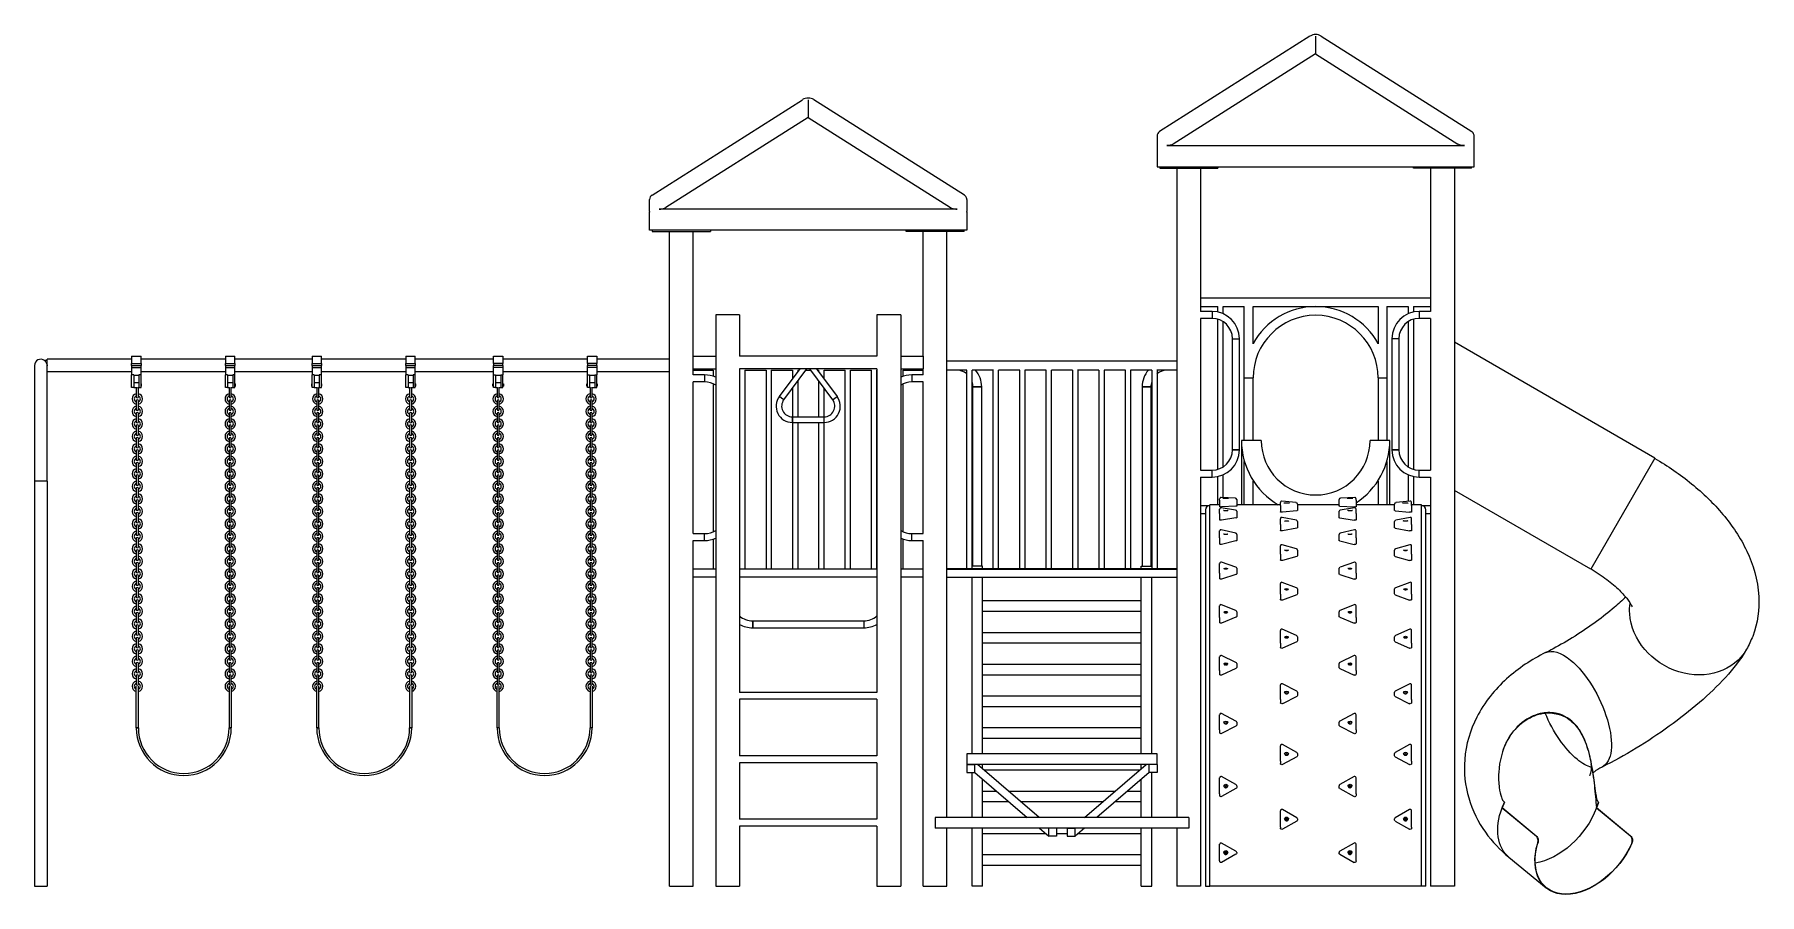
# Model space of a CAD drawing. Header units: feet. Extents: x 0 to 323, y -2 to 159.
import ezdxf

# ---------------------------------------------------------------- set-up
doc = ezdxf.new("R2010")
doc.units = ezdxf.units.FT
doc.header["$MEASUREMENT"] = 0
doc.layers.add('ceco.net 250', color=7, linetype='Continuous', lineweight=9)

msp = doc.modelspace()

# ---------------------------------------------------------------- linework, layer by layer
at = {"layer": 'ceco.net 250', "extrusion": (0, 1, 1e-16)}
for p, q in [((239.04, 159.18), (210.84, 141.32)), ((240.1, 159.18), (240.1, 155.86)), ((241.16, 159.18), (269.35, 141.32)), ((240.1, 155.86), (213.42, 138.97)), ((240.1, 155.86), (266.77, 138.97)), ((115.74, 129.43), (143.94, 147.29)), ((145, 147.29), (145, 143.98)), ((174.26, 129.43), (146.06, 147.29)), ((145, 143.98), (118.33, 127.08)), ((145, 143.98), (171.67, 127.08)), ((210.38, 140.48), (210.38, 140.4)), ((210.38, 140.4), (210.38, 138.23)), ((269.81, 140.4), (269.81, 140.48)), ((269.81, 138.23), (269.81, 140.4)), ((210.38, 138.14), (210.38, 134.72)), ((212.18, 138.68), (268.01, 138.68)), ((269.81, 134.72), (269.81, 138.14)), ((210.38, 134.72), (211.37, 134.72)), ((210.87, 134.72), (210.87, 134.47)), ((210.87, 134.47), (221.77, 134.47)), ((211.37, 134.72), (268.82, 134.72)), ((214.09, 134.47), (214.09, 12.88)), ((218.55, 134.47), (218.55, 107.64)), ((221.77, 134.72), (221.77, 134.47)), ((258.42, 134.47), (258.42, 134.72)), ((269.32, 134.47), (258.42, 134.47)), ((261.64, 134.47), (261.64, 107.64)), ((266.1, 134.47), (266.1, 0)), ((268.82, 134.72), (269.81, 134.72)), ((269.32, 134.47), (269.32, 134.72)), ((115.28, 128.51), (115.28, 128.6)), ((115.28, 126.34), (115.28, 128.51)), ((115.28, 122.83), (115.28, 126.25)), ((172.91, 126.8), (117.08, 126.8)), ((174.72, 128.6), (174.72, 128.51)), ((174.72, 128.51), (174.72, 126.34)), ((174.72, 126.25), (174.72, 122.83)), ((116.27, 122.83), (115.28, 122.83)), ((115.78, 122.83), (115.78, 122.59)), ((115.78, 122.59), (126.67, 122.59)), ((173.73, 122.83), (116.27, 122.83)), ((119, 0), (119, 122.59)), ((123.45, 99.25), (123.45, 122.59)), ((126.67, 122.83), (126.67, 122.59)), ((163.33, 122.59), (163.33, 122.83)), ((174.22, 122.59), (163.33, 122.59)), ((166.54, 99.25), (166.54, 122.59)), ((171, 12.88), (171, 122.59)), ((174.72, 122.83), (173.73, 122.83)), ((174.22, 122.59), (174.22, 122.83)), ((218.55, 110.19), (261.64, 110.19)), ((132.12, 106.98), (127.66, 106.98)), ((127.66, 106.98), (127.66, 0)), ((132.12, 106.98), (132.12, 99.25)), ((162.33, 106.98), (157.88, 106.98)), ((157.88, 106.98), (157.88, 99.25)), ((162.33, 106.98), (162.33, 0)), ((218.55, 108.55), (221.77, 108.55)), ((220.69, 107.64), (218.55, 107.64)), ((220.69, 107.64), (220.69, 106.33)), ((220.69, 107.64), (220.69, 106.33)), ((221.77, 107.52), (221.77, 108.55)), ((222.76, 107.2), (222.76, 108.55)), ((222.76, 108.55), (226.72, 108.55)), ((226.72, 83.47), (226.72, 108.55)), ((228.37, 108.55), (251.83, 108.55)), ((228.37, 101.6), (228.37, 108.55)), ((251.83, 108.55), (251.83, 101.6)), ((253.47, 108.55), (257.43, 108.55)), ((253.47, 108.55), (253.47, 83.47)), ((257.43, 108.55), (257.43, 107.2)), ((258.42, 108.55), (261.64, 108.55)), ((258.42, 108.55), (258.42, 107.52)), ((259.51, 107.64), (259.51, 106.33)), ((259.51, 107.64), (259.51, 106.33)), ((261.64, 107.64), (259.51, 107.64)), ((220.69, 106.33), (218.55, 106.33)), ((218.55, 106.33), (218.55, 77.92)), ((221.77, 78.08), (221.77, 106.18)), ((222.76, 78.53), (222.76, 105.72)), ((257.43, 105.72), (257.43, 78.53)), ((258.42, 106.18), (258.42, 78.08)), ((261.64, 106.33), (259.51, 106.33)), ((261.64, 106.33), (261.64, 77.92)), ((224.49, 102.53), (225.15, 102.53)), ((224.49, 102.53), (225.8, 102.53)), ((224.49, 81.72), (224.49, 102.53)), ((225.15, 102.53), (225.8, 102.53)), ((225.8, 81.72), (225.8, 102.53)), ((255.7, 102.53), (254.4, 102.53)), ((255.05, 102.53), (254.4, 102.53)), ((254.4, 102.53), (254.4, 81.72)), ((255.7, 102.53), (255.05, 102.53)), ((255.7, 102.53), (255.7, 81.72)), ((303.69, 80.17), (266.1, 101.87)), ((0, 97.5), (0, 75.85)), ((2.35, 98.44), (1.88, 98.44)), ((2.35, 97.47), (2.35, 98.68)), ((18.2, 98.68), (2.35, 98.68)), ((2.35, 75.85), (2.35, 97.47)), ((18.2, 99.29), (18.2, 97.89)), ((18.2, 99.29), (19.96, 99.29)), ((18.2, 97.5), (18.2, 97.89)), ((18.2, 97.89), (19.96, 97.89)), ((18.2, 97.5), (19.96, 97.5)), ((18.2, 97.5), (19.96, 97.5)), ((18.2, 97.5), (18.2, 97.11)), ((18.2, 97.11), (18.2, 95.78)), ((18.2, 97.11), (19.96, 97.11)), ((19.96, 97.89), (19.96, 99.29)), ((35.81, 98.68), (19.96, 98.68)), ((19.96, 97.89), (19.96, 97.5)), ((19.96, 97.11), (19.96, 97.5)), ((19.96, 95.78), (19.96, 97.11)), ((35.81, 99.29), (35.81, 97.89)), ((35.81, 99.29), (37.56, 99.29)), ((35.81, 97.5), (35.81, 97.89)), ((35.81, 97.89), (37.56, 97.89)), ((35.81, 97.5), (37.56, 97.5)), ((35.81, 97.5), (37.56, 97.5)), ((35.81, 97.5), (35.81, 97.11)), ((35.81, 97.11), (35.81, 95.78)), ((35.81, 97.11), (37.56, 97.11)), ((37.56, 97.89), (37.56, 99.29)), ((52.01, 98.68), (37.56, 98.68)), ((37.56, 97.89), (37.56, 97.5)), ((37.56, 97.11), (37.56, 97.5)), ((37.56, 95.78), (37.56, 97.11)), ((52.01, 99.29), (52.01, 97.89)), ((52.01, 99.29), (53.77, 99.29)), ((52.01, 97.5), (52.01, 97.89)), ((52.01, 97.89), (53.77, 97.89)), ((52.01, 97.5), (53.77, 97.5)), ((52.01, 97.5), (53.77, 97.5)), ((52.01, 97.5), (52.01, 97.11)), ((52.01, 97.11), (52.01, 95.78)), ((52.01, 97.11), (53.77, 97.11)), ((53.77, 97.89), (53.77, 99.29)), ((69.62, 98.68), (53.77, 98.68)), ((53.77, 97.89), (53.77, 97.5)), ((53.77, 97.11), (53.77, 97.5)), ((53.77, 95.78), (53.77, 97.11)), ((69.62, 99.29), (69.62, 97.89)), ((69.62, 99.29), (71.37, 99.29)), ((69.62, 97.5), (69.62, 97.89)), ((69.62, 97.89), (71.37, 97.89)), ((69.62, 97.5), (71.37, 97.5)), ((69.62, 97.5), (71.37, 97.5)), ((69.62, 97.5), (69.62, 97.11)), ((69.62, 97.11), (69.62, 95.78)), ((69.62, 97.11), (71.37, 97.11)), ((71.37, 97.89), (71.37, 99.29)), ((86.02, 98.68), (71.37, 98.68)), ((71.37, 97.89), (71.37, 97.5)), ((71.37, 97.11), (71.37, 97.5)), ((71.37, 95.78), (71.37, 97.11)), ((86.02, 97.89), (86.02, 99.29)), ((86.02, 99.29), (87.77, 99.29)), ((86.02, 97.89), (86.02, 97.5)), ((87.77, 97.89), (86.02, 97.89)), ((87.77, 97.5), (86.02, 97.5)), ((87.77, 97.5), (86.02, 97.5)), ((86.02, 97.11), (86.02, 97.5)), ((86.02, 95.78), (86.02, 97.11)), ((87.77, 97.11), (86.02, 97.11)), ((87.77, 99.29), (87.77, 97.89)), ((103.62, 98.68), (87.77, 98.68)), ((87.77, 97.5), (87.77, 97.89)), ((87.77, 97.5), (87.77, 97.11)), ((87.77, 97.11), (87.77, 95.78)), ((103.62, 97.89), (103.62, 99.29)), ((103.62, 99.29), (105.38, 99.29)), ((103.62, 97.89), (103.62, 97.5)), ((105.38, 97.89), (103.62, 97.89)), ((105.38, 97.5), (103.62, 97.5)), ((105.38, 97.5), (103.62, 97.5)), ((103.62, 97.11), (103.62, 97.5)), ((103.62, 95.78), (103.62, 97.11)), ((105.38, 97.11), (103.62, 97.11)), ((105.38, 99.29), (105.38, 97.89)), ((119, 98.68), (105.38, 98.68)), ((105.38, 97.5), (105.38, 97.89)), ((105.38, 97.5), (105.38, 97.11)), ((105.38, 97.11), (105.38, 95.78)), ((123.45, 98.07), (123.45, 99.25)), ((123.45, 99.25), (127.66, 99.25)), ((123.45, 96.89), (123.45, 98.07)), ((157.88, 99.25), (132.12, 99.25)), ((162.33, 99.25), (166.54, 99.25)), ((166.54, 99.25), (166.54, 98.07)), ((166.54, 98.07), (166.54, 96.89)), ((214.09, 98.31), (171, 98.31)), ((18.2, 96.32), (2.35, 96.32)), ((18.1, 94.05), (18.1, 93.85)), ((18.1, 94.05), (18.2, 94.05)), ((18.1, 93.85), (18.1, 93.66)), ((18.2, 93.37), (18.2, 95.78)), ((18.59, 95.78), (18.2, 95.78)), ((18.59, 95.78), (18.59, 93.37)), ((18.59, 95.71), (19.57, 95.71)), ((18.59, 94.34), (19.57, 94.34)), ((19.57, 95.78), (19.57, 93.37)), ((19.96, 95.78), (19.57, 95.78)), ((35.81, 96.32), (19.96, 96.32)), ((19.96, 93.37), (19.96, 95.78)), ((19.96, 94.05), (20.05, 94.05)), ((20.05, 93.85), (20.05, 94.05)), ((20.05, 93.66), (20.05, 93.85)), ((35.71, 94.05), (35.71, 93.85)), ((35.71, 94.05), (35.81, 94.05)), ((35.71, 93.85), (35.71, 93.66)), ((35.81, 93.37), (35.81, 95.78)), ((36.2, 95.78), (35.81, 95.78)), ((36.2, 95.78), (36.2, 93.37)), ((36.2, 95.71), (37.17, 95.71)), ((36.2, 94.34), (37.17, 94.34)), ((37.17, 95.78), (37.17, 93.37)), ((37.56, 95.78), (37.17, 95.78)), ((52.01, 96.32), (37.56, 96.32)), ((37.56, 93.37), (37.56, 95.78)), ((37.56, 94.05), (37.66, 94.05)), ((37.66, 93.85), (37.66, 94.05)), ((37.66, 93.66), (37.66, 93.85)), ((51.91, 94.05), (51.91, 93.85)), ((51.91, 94.05), (52.01, 94.05)), ((51.91, 93.85), (51.91, 93.66)), ((52.01, 93.37), (52.01, 95.78)), ((52.4, 95.78), (52.01, 95.78)), ((52.4, 95.78), (52.4, 93.37)), ((52.4, 95.71), (53.38, 95.71)), ((52.4, 94.34), (53.38, 94.34)), ((53.38, 95.78), (53.38, 93.37)), ((53.77, 95.78), (53.38, 95.78)), ((69.62, 96.32), (53.77, 96.32)), ((53.77, 93.37), (53.77, 95.78)), ((53.77, 94.05), (53.86, 94.05)), ((53.86, 93.85), (53.86, 94.05)), ((53.86, 93.66), (53.86, 93.85)), ((69.52, 94.05), (69.52, 93.85)), ((69.52, 94.05), (69.62, 94.05)), ((69.52, 93.85), (69.52, 93.66)), ((69.62, 93.37), (69.62, 95.78)), ((70.01, 95.78), (69.62, 95.78)), ((70.01, 95.78), (70.01, 93.37)), ((70.01, 95.71), (70.98, 95.71)), ((70.01, 94.34), (70.98, 94.34)), ((70.98, 95.78), (70.98, 93.37)), ((71.37, 95.78), (70.98, 95.78)), ((86.02, 96.32), (71.37, 96.32)), ((71.37, 93.37), (71.37, 95.78)), ((71.37, 94.05), (71.47, 94.05)), ((71.47, 93.85), (71.47, 94.05)), ((71.47, 93.66), (71.47, 93.85)), ((85.92, 93.85), (85.92, 94.05)), ((85.92, 94.05), (86.02, 94.05)), ((85.92, 93.66), (85.92, 93.85)), ((86.02, 93.37), (86.02, 95.78)), ((86.02, 95.78), (86.41, 95.78)), ((86.41, 95.78), (86.41, 93.37)), ((86.41, 95.71), (87.38, 95.71)), ((86.41, 94.34), (87.38, 94.34)), ((87.38, 95.78), (87.38, 93.37)), ((87.38, 95.78), (87.77, 95.78)), ((103.62, 96.32), (87.77, 96.32)), ((87.77, 93.37), (87.77, 95.78)), ((87.77, 94.05), (87.87, 94.05)), ((87.87, 94.05), (87.87, 93.85)), ((87.87, 93.85), (87.87, 93.66)), ((103.52, 93.85), (103.52, 94.05)), ((103.52, 94.05), (103.62, 94.05)), ((103.52, 93.66), (103.52, 93.85)), ((103.62, 93.37), (103.62, 95.78)), ((103.62, 95.78), (104.01, 95.78)), ((104.01, 95.78), (104.01, 93.37)), ((104.01, 95.71), (104.99, 95.71)), ((104.01, 94.34), (104.99, 94.34)), ((104.99, 95.78), (104.99, 93.37)), ((104.99, 95.78), (105.38, 95.78)), ((119, 96.32), (105.38, 96.32)), ((105.38, 93.37), (105.38, 95.78)), ((105.38, 94.05), (105.47, 94.05)), ((105.47, 94.05), (105.47, 93.85)), ((105.47, 93.85), (105.47, 93.66)), ((123.45, 95.75), (123.45, 96.89)), ((123.45, 96.89), (127.66, 96.89)), ((123.45, 96.66), (127.18, 96.66)), ((125.59, 95.75), (123.45, 95.75)), ((123.45, 66.03), (123.45, 94.45)), ((125.59, 94.45), (123.45, 94.45)), ((125.59, 95.75), (125.59, 94.45)), ((125.59, 95.75), (125.59, 94.45)), ((127.18, 96.67), (127.18, 95.49)), ((127.18, 94.1), (127.18, 66.38)), ((157.88, 96.89), (132.12, 96.89)), ((132.12, 96.89), (132.12, 36.31)), ((132.12, 96.66), (132.13, 96.66)), ((132.13, 96.67), (132.13, 59.44)), ((133.13, 96.67), (133.13, 59.44)), ((133.13, 96.66), (137.09, 96.66)), ((137.09, 96.67), (137.09, 59.44)), ((138.08, 96.67), (138.08, 59.44)), ((138.08, 96.66), (142.04, 96.66)), ((139.59, 91.72), (143.47, 96.89)), ((140.42, 91.1), (144.77, 96.89)), ((142.04, 96.67), (142.04, 94.99)), ((143.03, 96.67), (143.03, 96.31)), ((143.03, 96.66), (143.29, 96.66)), ((143.03, 94.58), (143.03, 87.89)), ((144.59, 96.66), (145.4, 96.66)), ((145.23, 96.89), (149.58, 91.1)), ((146.53, 96.89), (150.41, 91.72)), ((146.7, 96.66), (146.97, 96.66)), ((146.97, 96.31), (146.97, 96.67)), ((146.97, 87.89), (146.97, 94.58)), ((147.96, 94.99), (147.96, 96.67)), ((147.96, 96.66), (151.92, 96.66)), ((151.92, 59.44), (151.92, 96.67)), ((152.91, 59.44), (152.91, 96.67)), ((152.91, 96.66), (156.87, 96.66)), ((156.87, 59.44), (156.87, 96.67)), ((157.86, 59.44), (157.86, 96.67)), ((157.86, 96.66), (157.88, 96.66)), ((157.88, 96.89), (157.88, 36.31)), ((162.33, 96.89), (166.54, 96.89)), ((162.82, 95.49), (162.82, 96.67)), ((162.82, 96.66), (166.54, 96.66)), ((162.82, 66.38), (162.82, 94.1)), ((164.41, 95.75), (164.41, 94.45)), ((164.41, 95.75), (164.41, 94.45)), ((166.54, 95.75), (164.41, 95.75)), ((166.54, 94.45), (164.41, 94.45)), ((166.54, 95.75), (166.54, 96.89)), ((166.54, 66.03), (166.54, 94.45)), ((174.75, 96.66), (171, 96.66)), ((174.73, 59.44), (174.73, 96.66)), ((179.7, 96.66), (175.71, 96.66)), ((175.72, 59.44), (175.72, 96.66)), ((179.68, 59.44), (179.68, 96.66)), ((184.65, 96.66), (180.66, 96.66)), ((180.67, 59.44), (180.67, 96.66)), ((184.64, 59.44), (184.64, 96.66)), ((189.6, 96.66), (185.61, 96.66)), ((185.63, 59.44), (185.63, 96.66)), ((189.59, 59.44), (189.59, 96.66)), ((194.53, 96.66), (190.57, 96.66)), ((190.58, 59.44), (190.58, 96.66)), ((194.52, 96.66), (194.52, 59.44)), ((199.48, 96.66), (195.49, 96.66)), ((195.51, 96.66), (195.51, 59.44)), ((199.47, 96.66), (199.47, 59.44)), ((204.44, 96.66), (200.44, 96.66)), ((200.46, 96.66), (200.46, 59.44)), ((204.42, 96.66), (204.42, 59.44)), ((209.39, 96.66), (205.4, 96.66)), ((205.41, 96.66), (205.41, 59.44)), ((209.37, 96.66), (209.37, 59.44)), ((214.09, 96.66), (210.35, 96.66)), ((210.37, 96.66), (210.37, 59.44)), ((226.72, 95.18), (227.55, 95.18)), ((227.55, 95.18), (228.37, 95.18)), ((228.37, 83.47), (228.37, 95.18)), ((251.83, 95.18), (252.65, 95.18)), ((251.83, 95.18), (251.83, 83.47)), ((252.65, 95.18), (253.47, 95.18)), ((18.1, 93.66), (18.2, 93.66)), ((18.59, 93.37), (18.2, 93.37)), ((18.59, 93.37), (19.16, 93.37)), ((19.08, 93.21), (19.08, 91.65)), ((19.08, 90.87), (19.08, 89.31)), ((19.39, 93.37), (19.57, 93.37)), ((19.47, 91.65), (19.47, 93.21)), ((19.47, 89.31), (19.47, 90.87)), ((19.57, 93.37), (19.96, 93.37)), ((19.96, 93.66), (20.05, 93.66)), ((35.71, 93.66), (35.81, 93.66)), ((36.2, 93.37), (35.81, 93.37)), ((36.2, 93.37), (36.57, 93.37)), ((36.49, 93.21), (36.49, 91.65)), ((36.49, 90.87), (36.49, 89.31)), ((36.8, 93.37), (37.17, 93.37)), ((36.88, 91.65), (36.88, 93.21)), ((36.88, 89.31), (36.88, 90.87)), ((37.17, 93.37), (37.56, 93.37)), ((37.56, 93.66), (37.66, 93.66)), ((51.91, 93.66), (52.01, 93.66)), ((52.4, 93.37), (52.01, 93.37)), ((52.4, 93.37), (52.97, 93.37)), ((52.89, 93.21), (52.89, 91.65)), ((52.89, 90.87), (52.89, 89.31)), ((53.2, 93.37), (53.38, 93.37)), ((53.28, 91.65), (53.28, 93.21)), ((53.28, 89.31), (53.28, 90.87)), ((53.38, 93.37), (53.77, 93.37)), ((53.77, 93.66), (53.86, 93.66)), ((69.52, 93.66), (69.62, 93.66)), ((70.01, 93.37), (69.62, 93.37)), ((70.01, 93.37), (70.38, 93.37)), ((70.3, 93.21), (70.3, 91.65)), ((70.3, 90.87), (70.3, 89.31)), ((70.61, 93.37), (70.98, 93.37)), ((70.69, 91.65), (70.69, 93.21)), ((70.69, 89.31), (70.69, 90.87)), ((70.98, 93.37), (71.37, 93.37)), ((71.37, 93.66), (71.47, 93.66)), ((85.92, 93.66), (86.02, 93.66)), ((86.41, 93.37), (86.02, 93.37)), ((86.41, 93.37), (86.78, 93.37)), ((86.7, 93.21), (86.7, 91.65)), ((86.7, 90.87), (86.7, 89.31)), ((87.01, 93.37), (87.38, 93.37)), ((87.09, 91.65), (87.09, 93.21)), ((87.09, 89.31), (87.09, 90.87)), ((87.38, 93.37), (87.77, 93.37)), ((87.77, 93.66), (87.87, 93.66)), ((103.52, 93.66), (103.62, 93.66)), ((104.01, 93.37), (103.62, 93.37)), ((104.01, 93.37), (104.19, 93.37)), ((104.11, 93.21), (104.11, 91.65)), ((104.11, 90.87), (104.11, 89.31)), ((104.42, 93.37), (104.99, 93.37)), ((104.5, 91.65), (104.5, 93.21)), ((104.5, 89.31), (104.5, 90.87)), ((104.99, 93.37), (105.38, 93.37)), ((105.38, 93.66), (105.47, 93.66)), ((140.01, 91.41), (139.59, 91.72)), ((140.01, 91.41), (139.59, 91.72)), ((140.42, 91.1), (140.01, 91.41)), ((140.42, 91.1), (140.01, 91.41)), ((142.04, 93.26), (142.04, 87.89)), ((147.96, 87.89), (147.96, 93.26)), ((149.58, 91.1), (149.99, 91.41)), ((149.58, 91.1), (149.99, 91.41)), ((149.99, 91.41), (150.41, 91.72)), ((149.99, 91.41), (150.41, 91.72)), ((177.52, 93.52), (175.88, 93.52)), ((175.88, 93.52), (176.7, 93.52)), ((175.88, 59.92), (175.88, 93.52)), ((176.7, 93.52), (177.52, 93.52)), ((177.52, 59.92), (177.52, 93.52)), ((207.58, 93.52), (209.22, 93.52)), ((208.4, 93.52), (207.58, 93.52)), ((207.58, 93.52), (207.58, 59.92)), ((209.22, 93.52), (208.4, 93.52)), ((209.22, 93.52), (209.22, 59.92)), ((19.08, 88.53), (19.08, 86.97)), ((19.47, 86.97), (19.47, 88.53)), ((36.49, 88.53), (36.49, 86.97)), ((36.88, 86.97), (36.88, 88.53)), ((52.89, 88.53), (52.89, 86.97)), ((53.28, 86.97), (53.28, 88.53)), ((70.3, 88.53), (70.3, 86.97)), ((70.69, 86.97), (70.69, 88.53)), ((86.7, 88.53), (86.7, 86.97)), ((87.09, 86.97), (87.09, 88.53)), ((104.11, 88.53), (104.11, 86.97)), ((104.5, 86.97), (104.5, 88.53)), ((142.03, 87.37), (142.03, 87.89)), ((142.03, 87.89), (142.03, 87.37)), ((142.03, 87.89), (147.97, 87.89)), ((142.03, 86.85), (142.03, 87.37)), ((142.03, 87.37), (142.03, 86.85)), ((147.97, 87.37), (147.97, 87.89)), ((147.97, 87.37), (147.97, 87.89)), ((147.97, 86.85), (147.97, 87.37)), ((147.97, 86.85), (147.97, 87.37)), ((19.08, 86.19), (19.08, 84.63)), ((19.47, 84.63), (19.47, 86.19)), ((36.49, 86.19), (36.49, 84.63)), ((36.88, 84.63), (36.88, 86.19)), ((52.89, 86.19), (52.89, 84.63)), ((53.28, 84.63), (53.28, 86.19)), ((70.3, 86.19), (70.3, 84.63)), ((70.69, 84.63), (70.69, 86.19)), ((86.7, 86.19), (86.7, 84.63)), ((87.09, 84.63), (87.09, 86.19)), ((104.11, 86.19), (104.11, 84.63)), ((104.5, 84.63), (104.5, 86.19)), ((142.03, 86.85), (147.97, 86.85)), ((142.04, 86.85), (142.04, 59.44)), ((143.03, 86.85), (143.03, 59.44)), ((146.97, 59.44), (146.97, 86.85)), ((147.96, 59.44), (147.96, 86.85)), ((19.08, 83.85), (19.08, 82.29)), ((19.08, 81.51), (19.08, 79.95)), ((19.47, 82.29), (19.47, 83.85)), ((19.47, 79.95), (19.47, 81.51)), ((36.49, 83.85), (36.49, 82.29)), ((36.49, 81.51), (36.49, 79.95)), ((36.88, 82.29), (36.88, 83.85)), ((36.88, 79.95), (36.88, 81.51)), ((52.89, 83.85), (52.89, 82.29)), ((52.89, 81.51), (52.89, 79.95)), ((53.28, 82.29), (53.28, 83.85)), ((53.28, 79.95), (53.28, 81.51)), ((70.3, 83.85), (70.3, 82.29)), ((70.3, 81.51), (70.3, 79.95)), ((70.69, 82.29), (70.69, 83.85)), ((70.69, 79.95), (70.69, 81.51)), ((86.7, 83.85), (86.7, 82.29)), ((86.7, 81.51), (86.7, 79.95)), ((87.09, 82.29), (87.09, 83.85)), ((87.09, 79.95), (87.09, 81.51)), ((104.11, 83.85), (104.11, 82.29)), ((104.11, 81.51), (104.11, 79.95)), ((104.5, 82.29), (104.5, 83.85)), ((104.5, 79.95), (104.5, 81.51)), ((225.15, 81.72), (224.49, 81.72)), ((224.49, 81.72), (225.8, 81.72)), ((225.8, 81.72), (225.15, 81.72)), ((229.9, 83.47), (226.19, 83.47)), ((226.19, 83.47), (226.19, 71.45)), ((254.01, 83.47), (250.3, 83.47)), ((254.01, 71.45), (254.01, 83.47)), ((255.7, 81.72), (254.4, 81.72)), ((254.4, 81.72), (255.05, 81.72)), ((255.05, 81.72), (255.7, 81.72)), ((19.08, 79.17), (19.08, 77.61)), ((19.47, 77.61), (19.47, 79.17)), ((36.49, 79.17), (36.49, 77.61)), ((36.88, 77.61), (36.88, 79.17)), ((52.89, 79.17), (52.89, 77.61)), ((53.28, 77.61), (53.28, 79.17)), ((70.3, 79.17), (70.3, 77.61)), ((70.69, 77.61), (70.69, 79.17)), ((86.7, 79.17), (86.7, 77.61)), ((87.09, 77.61), (87.09, 79.17)), ((104.11, 79.17), (104.11, 77.61)), ((104.5, 77.61), (104.5, 79.17)), ((218.55, 77.92), (220.69, 77.92)), ((220.69, 76.62), (220.69, 77.92)), ((220.69, 76.62), (220.69, 77.92)), ((226.72, 71.45), (226.72, 79.53)), ((253.47, 79.53), (253.47, 71.45)), ((259.51, 76.62), (259.51, 77.92)), ((259.51, 76.62), (259.51, 77.92)), ((259.51, 77.92), (261.64, 77.92)), ((303.69, 80.17), (291.68, 59.36)), ((303.69, 80.17), (291.68, 59.36)), ((2.35, 75.85), (0, 75.85)), ((2.35, 75.85), (0, 75.85)), ((0, 75.85), (0, 0)), ((2.35, 75.85), (2.35, 0)), ((19.08, 76.83), (19.08, 75.27)), ((19.08, 74.49), (19.08, 72.93)), ((19.47, 75.27), (19.47, 76.83)), ((19.47, 72.93), (19.47, 74.49)), ((36.49, 76.83), (36.49, 75.27)), ((36.49, 74.49), (36.49, 72.93)), ((36.88, 75.27), (36.88, 76.83)), ((36.88, 72.93), (36.88, 74.49)), ((52.89, 76.83), (52.89, 75.27)), ((52.89, 74.49), (52.89, 72.93)), ((53.28, 75.27), (53.28, 76.83)), ((53.28, 72.93), (53.28, 74.49)), ((70.3, 76.83), (70.3, 75.27)), ((70.3, 74.49), (70.3, 72.93)), ((70.69, 75.27), (70.69, 76.83)), ((70.69, 72.93), (70.69, 74.49)), ((86.7, 76.83), (86.7, 75.27)), ((86.7, 74.49), (86.7, 72.93)), ((87.09, 75.27), (87.09, 76.83)), ((87.09, 72.93), (87.09, 74.49)), ((104.11, 76.83), (104.11, 75.27)), ((104.11, 74.49), (104.11, 72.93)), ((104.5, 75.27), (104.5, 76.83)), ((104.5, 72.93), (104.5, 74.49)), ((218.55, 76.62), (220.69, 76.62)), ((218.55, 76.62), (218.55, 0)), ((221.77, 71.45), (221.77, 76.73)), ((222.76, 72.77), (222.76, 77.05)), ((228.37, 71.45), (228.37, 75.88)), ((251.83, 75.88), (251.83, 71.45)), ((257.43, 77.05), (257.43, 72.06)), ((258.42, 76.73), (258.42, 71.45)), ((259.51, 76.62), (261.64, 76.62)), ((261.64, 76.62), (261.64, 0)), ((19.08, 72.15), (19.08, 70.59)), ((19.47, 70.59), (19.47, 72.15)), ((36.49, 72.15), (36.49, 70.59)), ((36.88, 70.59), (36.88, 72.15)), ((52.89, 72.15), (52.89, 70.59)), ((53.28, 70.59), (53.28, 72.15)), ((70.3, 72.15), (70.3, 70.59)), ((70.69, 70.59), (70.69, 72.15)), ((86.7, 72.15), (86.7, 70.59)), ((87.09, 70.59), (87.09, 72.15)), ((104.11, 72.15), (104.11, 70.59)), ((104.5, 70.59), (104.5, 72.15)), ((218.55, 71.32), (220.28, 71.32)), ((219.94, 71.25), (218.55, 71.25)), ((219.94, 71.25), (218.55, 71.25)), ((222.11, 71.45), (220.28, 71.45)), ((220.28, 0), (220.28, 71.45)), ((222.11, 72.27), (222.11, 72.54)), ((222.11, 72.27), (222.11, 71.04)), ((225.06, 72.66), (222.37, 72.79)), ((225.17, 71.16), (222.48, 71.02)), ((225.3, 72.41), (225.3, 71.18)), ((233.5, 71.45), (225.3, 71.45)), ((233.5, 71.31), (233.5, 71.85)), ((233.5, 71.31), (233.5, 70.09)), ((236.47, 71.83), (233.78, 72.1)), ((236.69, 71.58), (236.69, 70.36)), ((244.5, 71.45), (236.69, 71.45)), ((244.5, 71.18), (244.5, 72.41)), ((244.62, 71.16), (247.31, 71.02)), ((247.42, 72.79), (244.73, 72.66)), ((247.68, 72.27), (247.68, 72.54)), ((247.68, 72.27), (247.68, 71.04)), ((254.9, 71.45), (247.68, 71.45)), ((254.9, 70.36), (254.9, 71.58)), ((257.81, 72.1), (255.12, 71.83)), ((258.08, 71.31), (258.08, 71.85)), ((259.91, 71.45), (258.08, 71.45)), ((258.08, 71.31), (258.08, 70.09)), ((259.91, 0), (259.91, 71.45)), ((259.91, 71.32), (261.64, 71.32)), ((261.64, 71.25), (260.25, 71.25)), ((261.64, 71.25), (260.25, 71.25)), ((291.68, 59.36), (266.1, 74.13)), ((19.08, 69.81), (19.08, 68.25)), ((19.47, 68.25), (19.47, 69.81)), ((36.49, 69.81), (36.49, 68.25)), ((36.88, 68.25), (36.88, 69.81)), ((52.89, 69.81), (52.89, 68.25)), ((53.28, 68.25), (53.28, 69.81)), ((70.3, 69.81), (70.3, 68.25)), ((70.69, 68.25), (70.69, 69.81)), ((86.7, 69.81), (86.7, 68.25)), ((87.09, 68.25), (87.09, 69.81)), ((104.11, 69.81), (104.11, 68.25)), ((104.5, 68.25), (104.5, 69.81)), ((219.46, 69.76), (218.55, 69.76)), ((219.46, 70.5), (219.46, 0)), ((222.11, 69.81), (222.11, 70.61)), ((222.11, 69.81), (222.11, 68.61)), ((225.09, 70.45), (222.4, 70.86)), ((225.17, 68.96), (222.48, 68.56)), ((225.3, 70.21), (225.3, 69.01)), ((233.5, 67.77), (233.5, 68.83)), ((236.49, 68.54), (233.8, 69.08)), ((236.56, 70.32), (233.88, 70.05)), ((236.69, 68.3), (236.69, 67.14)), ((244.5, 69.01), (244.5, 70.21)), ((244.62, 68.96), (247.31, 68.56)), ((247.4, 70.86), (244.71, 70.45)), ((247.68, 69.81), (247.68, 70.61)), ((247.68, 69.81), (247.68, 68.61)), ((254.9, 67.14), (254.9, 68.3)), ((255.02, 70.32), (257.71, 70.05)), ((257.79, 69.08), (255.1, 68.54)), ((258.08, 67.77), (258.08, 68.83)), ((260.73, 0), (260.73, 70.5)), ((261.64, 69.76), (260.73, 69.76)), ((19.08, 67.47), (19.08, 65.91)), ((19.08, 65.13), (19.08, 63.57)), ((19.47, 65.91), (19.47, 67.47)), ((19.47, 63.57), (19.47, 65.13)), ((36.49, 67.47), (36.49, 65.91)), ((36.49, 65.13), (36.49, 63.57)), ((36.88, 65.91), (36.88, 67.47)), ((36.88, 63.57), (36.88, 65.13)), ((52.89, 67.47), (52.89, 65.91)), ((52.89, 65.13), (52.89, 63.57)), ((53.28, 65.91), (53.28, 67.47)), ((53.28, 63.57), (53.28, 65.13)), ((70.3, 67.47), (70.3, 65.91)), ((70.3, 65.13), (70.3, 63.57)), ((70.69, 65.91), (70.69, 67.47)), ((70.69, 63.57), (70.69, 65.13)), ((86.7, 67.47), (86.7, 65.91)), ((86.7, 65.13), (86.7, 63.57)), ((87.09, 65.91), (87.09, 67.47)), ((87.09, 63.57), (87.09, 65.13)), ((104.11, 67.47), (104.11, 65.91)), ((104.11, 65.13), (104.11, 63.57)), ((104.5, 65.91), (104.5, 67.47)), ((104.5, 63.57), (104.5, 65.13)), ((123.45, 66.03), (125.59, 66.03)), ((123.45, 0), (123.45, 64.73)), ((123.45, 64.73), (125.59, 64.73)), ((125.59, 64.73), (125.59, 66.03)), ((125.59, 64.73), (125.59, 66.03)), ((127.18, 64.98), (127.18, 59.44)), ((162.82, 59.44), (162.82, 64.98)), ((164.41, 64.73), (164.41, 66.03)), ((164.41, 64.73), (164.41, 66.03)), ((164.41, 66.03), (166.54, 66.03)), ((164.41, 64.73), (166.54, 64.73)), ((166.54, 0), (166.54, 64.73)), ((222.11, 65.22), (222.11, 66.53)), ((222.11, 65.22), (222.11, 64.1)), ((225.11, 66.12), (222.42, 66.77)), ((225.17, 64.66), (222.48, 64.01)), ((225.3, 65.88), (225.3, 64.75)), ((233.5, 67.77), (233.5, 66.61)), ((236.56, 67.06), (233.88, 66.53)), ((244.5, 64.75), (244.5, 65.88)), ((244.62, 64.66), (247.31, 64.01)), ((247.37, 66.77), (244.68, 66.12)), ((247.68, 65.22), (247.68, 66.53)), ((247.68, 65.22), (247.68, 64.1)), ((255.02, 67.06), (257.71, 66.53)), ((258.08, 67.77), (258.08, 66.61)), ((19.08, 62.79), (19.08, 61.23)), ((19.47, 61.23), (19.47, 62.79)), ((36.49, 62.79), (36.49, 61.23)), ((36.88, 61.23), (36.88, 62.79)), ((52.89, 62.79), (52.89, 61.23)), ((53.28, 61.23), (53.28, 62.79)), ((70.3, 62.79), (70.3, 61.23)), ((70.69, 61.23), (70.69, 62.79)), ((86.7, 62.79), (86.7, 61.23)), ((87.09, 61.23), (87.09, 62.79)), ((104.11, 62.79), (104.11, 61.23)), ((104.5, 61.23), (104.5, 62.79)), ((233.5, 62.17), (233.5, 63.72)), ((233.5, 62.17), (233.5, 61.1)), ((236.51, 63.19), (233.82, 63.96)), ((236.56, 61.77), (233.88, 60.99)), ((236.69, 62.95), (236.69, 61.87)), ((254.9, 61.87), (254.9, 62.95)), ((255.02, 61.77), (257.71, 60.99)), ((257.76, 63.96), (255.08, 63.19)), ((258.08, 62.17), (258.08, 63.72)), ((258.08, 62.17), (258.08, 61.1)), ((19.08, 60.45), (19.08, 58.89)), ((19.47, 58.89), (19.47, 60.45)), ((36.49, 60.45), (36.49, 58.89)), ((36.88, 58.89), (36.88, 60.45)), ((52.89, 60.45), (52.89, 58.89)), ((53.28, 58.89), (53.28, 60.45)), ((70.3, 60.45), (70.3, 58.89)), ((70.69, 58.89), (70.69, 60.45)), ((86.7, 60.45), (86.7, 58.89)), ((87.09, 58.89), (87.09, 60.45)), ((104.11, 60.45), (104.11, 58.89)), ((104.5, 58.89), (104.5, 60.45)), ((123.45, 59.44), (127.66, 59.44)), ((127.66, 59.36), (123.45, 59.36)), ((127.66, 59.36), (123.45, 59.36)), ((132.12, 59.44), (157.88, 59.44)), ((157.88, 59.36), (132.12, 59.36)), ((157.88, 59.36), (132.12, 59.36)), ((162.33, 59.44), (166.54, 59.44)), ((166.54, 59.36), (162.33, 59.36)), ((166.54, 59.36), (162.33, 59.36)), ((214.09, 59.44), (171, 59.44)), ((171, 59.36), (214.09, 59.36)), ((171, 59.36), (214.09, 59.36)), ((175.88, 59.92), (175.72, 59.92)), ((177.52, 59.92), (175.88, 59.92)), ((177.69, 59.92), (177.52, 59.92)), ((177.69, 59.44), (177.69, 59.92)), ((207.41, 59.92), (207.58, 59.92)), ((207.41, 59.44), (207.41, 59.92)), ((207.58, 59.92), (209.22, 59.92)), ((209.22, 59.92), (209.37, 59.92)), ((222.11, 58.65), (222.11, 60.43)), ((222.11, 58.65), (222.11, 57.64)), ((225.13, 59.78), (222.44, 60.67)), ((225.17, 58.4), (222.48, 57.51)), ((225.3, 59.54), (225.3, 58.53)), ((244.5, 58.53), (244.5, 59.54)), ((244.62, 58.4), (247.31, 57.51)), ((247.35, 60.67), (244.67, 59.78)), ((247.68, 58.65), (247.68, 60.43)), ((247.68, 58.65), (247.68, 57.64)), ((19.08, 58.11), (19.08, 56.55)), ((19.08, 55.77), (19.08, 54.21)), ((19.47, 56.55), (19.47, 58.11)), ((19.47, 54.21), (19.47, 55.77)), ((36.49, 58.11), (36.49, 56.55)), ((36.49, 55.77), (36.49, 54.21)), ((36.88, 56.55), (36.88, 58.11)), ((36.88, 54.21), (36.88, 55.77)), ((52.89, 58.11), (52.89, 56.55)), ((52.89, 55.77), (52.89, 54.21)), ((53.28, 56.55), (53.28, 58.11)), ((53.28, 54.21), (53.28, 55.77)), ((70.3, 58.11), (70.3, 56.55)), ((70.3, 55.77), (70.3, 54.21)), ((70.69, 56.55), (70.69, 58.11)), ((70.69, 54.21), (70.69, 55.77)), ((86.7, 58.11), (86.7, 56.55)), ((86.7, 55.77), (86.7, 54.21)), ((87.09, 56.55), (87.09, 58.11)), ((87.09, 54.21), (87.09, 55.77)), ((104.11, 58.11), (104.11, 56.55)), ((104.11, 55.77), (104.11, 54.21)), ((104.5, 56.55), (104.5, 58.11)), ((104.5, 54.21), (104.5, 55.77)), ((127.66, 57.88), (123.45, 57.88)), ((157.88, 57.88), (132.12, 57.88)), ((166.54, 57.88), (162.33, 57.88)), ((171, 57.88), (214.09, 57.88)), ((175.71, 24.77), (175.71, 57.88)), ((177.69, 24.77), (177.69, 57.88)), ((207.41, 24.77), (207.41, 57.88)), ((209.39, 24.77), (209.39, 57.88)), ((233.5, 54.68), (233.5, 56.68)), ((236.53, 55.91), (233.84, 56.91)), ((236.69, 55.68), (236.69, 54.73)), ((254.9, 54.73), (254.9, 55.68)), ((257.75, 56.91), (255.06, 55.91)), ((258.08, 54.68), (258.08, 56.68)), ((19.08, 53.43), (19.08, 51.87)), ((19.47, 51.87), (19.47, 53.43)), ((36.49, 53.43), (36.49, 51.87)), ((36.88, 51.87), (36.88, 53.43)), ((52.89, 53.43), (52.89, 51.87)), ((53.28, 51.87), (53.28, 53.43)), ((70.3, 53.43), (70.3, 51.87)), ((70.69, 51.87), (70.69, 53.43)), ((86.7, 53.43), (86.7, 51.87)), ((87.09, 51.87), (87.09, 53.43)), ((104.11, 53.43), (104.11, 51.87)), ((104.5, 51.87), (104.5, 53.43)), ((177.69, 53.49), (207.41, 53.49)), ((222.11, 50.3), (222.11, 52.49)), ((225.14, 51.63), (222.45, 52.72)), ((233.5, 54.68), (233.5, 53.73)), ((236.56, 54.59), (233.88, 53.6)), ((247.34, 52.72), (244.65, 51.63)), ((247.68, 50.3), (247.68, 52.49)), ((255.02, 54.59), (257.71, 53.6)), ((258.08, 54.68), (258.08, 53.73)), ((19.08, 51.09), (19.08, 49.53)), ((19.08, 48.75), (19.08, 47.19)), ((19.47, 49.53), (19.47, 51.09)), ((19.47, 47.19), (19.47, 48.75)), ((36.49, 51.09), (36.49, 49.53)), ((36.49, 48.75), (36.49, 47.19)), ((36.88, 49.53), (36.88, 51.09)), ((36.88, 47.19), (36.88, 48.75)), ((52.89, 51.09), (52.89, 49.53)), ((52.89, 48.75), (52.89, 47.19)), ((53.28, 49.53), (53.28, 51.09)), ((53.28, 47.19), (53.28, 48.75)), ((70.3, 51.09), (70.3, 49.53)), ((70.3, 48.75), (70.3, 47.19)), ((70.69, 49.53), (70.69, 51.09)), ((70.69, 47.19), (70.69, 48.75)), ((86.7, 51.09), (86.7, 49.53)), ((86.7, 48.75), (86.7, 47.19)), ((87.09, 49.53), (87.09, 51.09)), ((87.09, 47.19), (87.09, 48.75)), ((104.11, 51.09), (104.11, 49.53)), ((104.11, 48.75), (104.11, 47.19)), ((104.5, 49.53), (104.5, 51.09)), ((104.5, 47.19), (104.5, 48.75)), ((134.6, 49.05), (134.6, 49.7)), ((134.6, 49.7), (134.6, 48.4)), ((134.6, 49.7), (155.4, 49.7)), ((134.6, 48.4), (134.6, 49.05)), ((155.4, 49.7), (155.4, 48.4)), ((155.4, 49.7), (155.4, 49.05)), ((155.4, 49.05), (155.4, 48.4)), ((177.69, 51.51), (207.41, 51.51)), ((222.11, 50.3), (222.11, 49.42)), ((225.17, 50.37), (222.48, 49.27)), ((225.3, 51.4), (225.3, 50.52)), ((244.5, 50.52), (244.5, 51.4)), ((244.62, 50.37), (247.31, 49.27)), ((247.68, 50.3), (247.68, 49.42)), ((19.08, 46.41), (19.08, 44.85)), ((19.47, 44.85), (19.47, 46.41)), ((36.49, 46.41), (36.49, 44.85)), ((36.88, 44.85), (36.88, 46.41)), ((52.89, 46.41), (52.89, 44.85)), ((53.28, 44.85), (53.28, 46.41)), ((70.3, 46.41), (70.3, 44.85)), ((70.69, 44.85), (70.69, 46.41)), ((86.7, 46.41), (86.7, 44.85)), ((87.09, 44.85), (87.09, 46.41)), ((104.11, 46.41), (104.11, 44.85)), ((104.5, 44.85), (104.5, 46.41)), ((134.6, 48.4), (155.4, 48.4)), ((177.69, 47.55), (207.41, 47.55)), ((177.69, 45.57), (207.41, 45.57)), ((233.5, 45.53), (233.5, 47.91)), ((233.5, 45.53), (233.5, 44.74)), ((236.54, 46.95), (233.85, 48.14)), ((236.56, 45.76), (233.88, 44.57)), ((236.69, 46.72), (236.69, 45.93)), ((254.9, 45.93), (254.9, 46.72)), ((255.02, 45.76), (257.71, 44.57)), ((257.73, 48.14), (255.04, 46.95)), ((258.08, 45.53), (258.08, 47.91)), ((258.08, 45.53), (258.08, 44.74)), ((19.08, 44.07), (19.08, 42.51)), ((19.47, 42.51), (19.47, 44.07)), ((36.49, 44.07), (36.49, 42.51)), ((36.88, 42.51), (36.88, 44.07)), ((52.89, 44.07), (52.89, 42.51)), ((53.28, 42.51), (53.28, 44.07)), ((70.3, 44.07), (70.3, 42.51)), ((70.69, 42.51), (70.69, 44.07)), ((86.7, 44.07), (86.7, 42.51)), ((87.09, 42.51), (87.09, 44.07)), ((104.11, 44.07), (104.11, 42.51)), ((104.5, 42.51), (104.5, 44.07)), ((222.11, 40.42), (222.11, 42.96)), ((225.15, 41.91), (222.47, 43.19)), ((247.33, 43.19), (244.64, 41.91)), ((247.68, 40.42), (247.68, 42.96)), ((19.08, 41.73), (19.08, 40.17)), ((19.08, 39.39), (19.08, 37.83)), ((19.47, 40.17), (19.47, 41.73)), ((19.47, 37.83), (19.47, 39.39)), ((36.49, 41.73), (36.49, 40.17)), ((36.49, 39.39), (36.49, 37.83)), ((36.88, 40.17), (36.88, 41.73)), ((36.88, 37.83), (36.88, 39.39)), ((52.89, 41.73), (52.89, 40.17)), ((52.89, 39.39), (52.89, 37.83)), ((53.28, 40.17), (53.28, 41.73)), ((53.28, 37.83), (53.28, 39.39)), ((70.3, 41.73), (70.3, 40.17)), ((70.3, 39.39), (70.3, 37.83)), ((70.69, 40.17), (70.69, 41.73)), ((70.69, 37.83), (70.69, 39.39)), ((86.7, 41.73), (86.7, 40.17)), ((86.7, 39.39), (86.7, 37.83)), ((87.09, 40.17), (87.09, 41.73)), ((87.09, 37.83), (87.09, 39.39)), ((104.11, 41.73), (104.11, 40.17)), ((104.11, 39.39), (104.11, 37.83)), ((104.5, 40.17), (104.5, 41.73)), ((104.5, 37.83), (104.5, 39.39)), ((177.69, 41.61), (207.41, 41.61)), ((177.69, 39.62), (207.41, 39.62)), ((222.11, 40.42), (222.11, 39.71)), ((225.17, 40.8), (222.48, 39.53)), ((225.3, 41.69), (225.3, 40.98)), ((244.5, 40.98), (244.5, 41.69)), ((244.62, 40.8), (247.31, 39.53)), ((247.68, 40.42), (247.68, 39.71)), ((19.08, 29.64), (19.08, 37.44)), ((19.47, 29.64), (19.47, 37.44)), ((36.49, 37.44), (36.49, 29.64)), ((36.88, 37.44), (36.88, 29.64)), ((52.89, 29.64), (52.89, 37.44)), ((53.28, 29.64), (53.28, 37.44)), ((70.3, 37.44), (70.3, 29.64)), ((70.69, 37.44), (70.69, 29.64)), ((86.7, 29.64), (86.7, 37.44)), ((87.09, 29.64), (87.09, 37.44)), ((104.11, 37.44), (104.11, 29.64)), ((104.5, 37.44), (104.5, 29.64)), ((157.88, 36.31), (132.12, 36.31)), ((177.69, 35.66), (207.41, 35.66)), ((233.5, 35), (233.5, 37.69)), ((236.55, 36.56), (233.86, 37.91)), ((236.69, 36.34), (236.69, 35.72)), ((254.9, 35.72), (254.9, 36.34)), ((257.72, 37.91), (255.03, 36.56)), ((258.08, 35), (258.08, 37.69)), ((157.88, 35.01), (132.12, 35.01)), ((132.12, 35.01), (132.12, 24.43)), ((157.88, 35.01), (157.88, 24.43)), ((177.69, 33.68), (207.41, 33.68)), ((225.16, 30.94), (222.48, 32.34)), ((233.5, 35), (233.5, 34.38)), ((236.56, 35.54), (233.88, 34.19)), ((247.32, 32.34), (244.63, 30.94)), ((255.02, 35.54), (257.71, 34.19)), ((258.08, 35), (258.08, 34.38)), ((19.08, 29.64), (19.47, 29.64)), ((36.49, 29.64), (36.88, 29.64)), ((52.89, 29.64), (53.28, 29.64)), ((70.3, 29.64), (70.69, 29.64)), ((87.09, 29.64), (86.7, 29.64)), ((104.5, 29.64), (104.11, 29.64)), ((177.69, 29.72), (207.41, 29.72)), ((222.11, 29.31), (222.11, 32.12)), ((222.11, 29.31), (222.11, 28.79)), ((225.17, 30), (222.48, 28.59)), ((225.3, 30.72), (225.3, 30.19)), ((244.5, 30.19), (244.5, 30.72)), ((244.62, 30), (247.31, 28.59)), ((247.68, 29.31), (247.68, 32.12)), ((247.68, 29.31), (247.68, 28.79)), ((177.69, 27.74), (207.41, 27.74)), ((233.5, 23.4), (233.5, 26.32)), ((236.56, 25.08), (233.87, 26.54)), ((257.71, 26.54), (255.03, 25.08)), ((258.08, 23.4), (258.08, 26.32)), ((157.88, 24.43), (132.12, 24.43)), ((157.88, 23.12), (132.12, 23.12)), ((132.12, 23.12), (132.12, 12.54)), ((157.88, 23.12), (157.88, 12.54)), ((210.38, 24.77), (174.72, 24.77)), ((174.72, 24.77), (174.72, 22.78)), ((174.72, 22.78), (176.2, 22.78)), ((174.72, 22.78), (174.72, 21.3)), ((210.38, 22.78), (174.72, 22.78)), ((176.2, 21.3), (176.2, 22.78)), ((188.31, 12.88), (176.75, 22.78)), ((177.69, 21.98), (177.69, 22.78)), ((196.79, 12.88), (208.34, 22.78)), ((207.41, 21.98), (207.41, 22.78)), ((210.38, 22.78), (208.89, 22.78)), ((208.89, 21.3), (208.89, 22.78)), ((210.38, 22.78), (210.38, 24.77)), ((210.38, 22.78), (210.38, 21.3)), ((233.5, 23.4), (233.5, 22.98)), ((236.56, 24.23), (233.88, 22.78)), ((236.69, 24.86), (236.69, 24.44)), ((254.9, 24.44), (254.9, 24.86)), ((255.02, 24.23), (257.71, 22.78)), ((258.08, 23.4), (258.08, 22.98)), ((174.72, 21.3), (176.2, 21.3)), ((175.71, 12.88), (175.71, 21.3)), ((176.2, 21.3), (186.03, 12.88)), ((177.69, 12.88), (177.69, 20.02)), ((177.91, 21.79), (207.19, 21.79)), ((208.89, 21.3), (199.07, 12.88)), ((207.41, 12.88), (207.41, 20.02)), ((210.38, 21.3), (208.89, 21.3)), ((209.39, 12.88), (209.39, 21.3)), ((222.11, 17.31), (222.11, 20.31)), ((225.17, 19.03), (222.48, 20.53)), ((247.31, 20.53), (244.62, 19.03)), ((247.68, 17.31), (247.68, 20.31)), ((177.69, 17.83), (180.25, 17.83)), ((182.53, 17.83), (202.56, 17.83)), ((204.85, 17.83), (207.41, 17.83)), ((222.11, 17.31), (222.11, 16.99)), ((225.17, 18.28), (222.48, 16.79)), ((225.3, 18.81), (225.3, 18.49)), ((244.5, 18.49), (244.5, 18.81)), ((244.62, 18.28), (247.31, 16.79)), ((247.68, 17.31), (247.68, 16.99)), ((177.69, 15.85), (182.56, 15.85)), ((184.84, 15.85), (200.25, 15.85)), ((202.54, 15.85), (207.41, 15.85)), ((233.5, 11.09), (233.5, 14.15)), ((236.56, 12.84), (233.87, 14.37)), ((257.71, 14.37), (255.02, 12.84)), ((258.08, 11.09), (258.08, 14.15)), ((275.03, 14.67), (275.07, 14.67)), ((281.42, 9.41), (275.03, 14.67)), ((281.42, 9.41), (275.03, 14.67)), ((275.03, 14.67), (275.07, 14.67)), ((275.46, 15.74), (275.07, 14.67)), ((275.46, 15.74), (275.07, 14.67)), ((275.07, 14.67), (281.47, 9.41)), ((275.07, 14.67), (281.47, 9.41)), ((292.71, 14.67), (293.1, 15.74)), ((292.71, 14.67), (293.1, 15.74)), ((292.71, 14.67), (292.76, 14.67)), ((299.11, 9.41), (292.71, 14.67)), ((292.71, 14.67), (292.76, 14.67)), ((299.11, 9.41), (292.71, 14.67)), ((292.76, 14.67), (299.15, 9.41)), ((292.76, 14.67), (299.15, 9.41)), ((157.88, 12.54), (132.12, 12.54)), ((157.88, 11.24), (132.12, 11.24)), ((132.12, 11.24), (132.12, 0)), ((157.88, 11.24), (157.88, 0)), ((216.32, 12.88), (168.77, 12.88)), ((168.77, 12.88), (168.77, 10.9)), ((216.32, 10.9), (168.77, 10.9)), ((171, 0), (171, 10.9)), ((175.71, 0), (175.71, 10.9)), ((177.69, 0), (177.69, 10.9)), ((177.69, 9.91), (189.49, 9.91)), ((188.34, 10.9), (190.07, 9.41)), ((191.56, 10.9), (190.07, 10.9)), ((190.07, 9.41), (190.07, 10.9)), ((191.56, 10.9), (191.56, 9.41)), ((191.56, 9.91), (193.54, 9.91)), ((193.54, 10.9), (195.02, 10.9)), ((193.54, 10.9), (193.54, 9.41)), ((195.02, 9.41), (195.02, 10.9)), ((196.76, 10.9), (195.02, 9.41)), ((195.6, 9.91), (207.41, 9.91)), ((207.41, 0), (207.41, 10.9)), ((209.39, 0), (209.39, 10.9)), ((214.09, 10.9), (214.09, 0)), ((216.32, 12.88), (216.32, 10.9)), ((233.5, 11.09), (233.5, 10.88)), ((236.56, 12.2), (233.88, 10.67)), ((236.69, 12.62), (236.69, 12.41)), ((254.9, 12.41), (254.9, 12.62)), ((255.02, 12.2), (257.71, 10.67)), ((258.08, 11.09), (258.08, 10.88)), ((191.56, 9.41), (190.07, 9.41)), ((193.54, 9.41), (195.02, 9.41)), ((222.11, 4.79), (222.11, 7.88)), ((225.17, 6.55), (222.48, 8.1)), ((247.31, 8.1), (244.62, 6.55)), ((247.68, 4.79), (247.68, 7.88)), ((281.42, 9.41), (281.47, 9.41)), ((281.42, 9.41), (281.47, 9.41)), ((281.76, 8.06), (281.71, 8.06)), ((281.76, 8.06), (281.71, 8.06)), ((299.11, 9.41), (299.15, 9.41)), ((299.11, 9.41), (299.15, 9.41)), ((299.38, 8.06), (299.34, 8.06)), ((299.38, 8.06), (299.34, 8.06)), ((177.69, 5.94), (207.41, 5.94)), ((177.69, 3.96), (207.41, 3.96)), ((222.11, 4.79), (222.11, 4.68)), ((225.17, 6.01), (222.48, 4.47)), ((225.3, 6.33), (225.3, 6.23)), ((244.5, 6.23), (244.5, 6.33)), ((244.62, 6.01), (247.31, 4.47)), ((247.68, 4.79), (247.68, 4.68)), ((276.3, 5.45), (283.27, -0.3)), ((0, 0), (2.35, 0)), ((119, 0), (123.45, 0)), ((127.66, 0), (132.12, 0)), ((157.88, 0), (162.33, 0)), ((166.54, 0), (171, 0)), ((177.69, 0), (175.71, 0)), ((207.41, 0), (209.39, 0)), ((218.55, 0), (214.09, 0)), ((219.46, 0), (220.28, 0)), ((259.91, 0), (220.28, 0)), ((260.73, 0), (259.91, 0)), ((266.1, 0), (261.64, 0))]:
    msp.add_line(p, q, dxfattribs=at)
at = {"layer": 'ceco.net 250'}
for centre, radius, start, end in [((240.1, 157.51), 1.98, 57.6526, 122.3474), ((145, 145.62), 1.98, 57.6526, 122.3474), ((211.37, 140.48), 0.991, 122.3474, 180), ((211.37, 138.14), 0.991, 177.8529, 180), ((268.82, 138.14), 0.991, 0, 2.1471), ((116.27, 128.6), 0.991, 122.3474, 180), ((116.27, 126.25), 0.991, 177.8529, 180), ((173.73, 126.25), 0.991, 0, 2.1471), ((220.69, 102.53), 5.11, 0, 90), ((240.1, 95.18), 13.37, 28.713, 151.287), ((240.1, 95.18), 11.73, 0, 180), ((259.51, 102.53), 5.11, 90, 180), ((220.69, 102.53), 3.81, 0, 90), ((259.51, 102.53), 3.81, 90, 180), ((1.18, 97.5), 1.18, 53.1301, 180), ((1.18, 97.5), 1.18, 53.1301, 180), ((125.59, 90.64), 5.11, 66.0638, 90), ((125.59, 90.64), 3.81, 57.0049, 90), ((164.41, 90.64), 5.11, 90, 113.9362), ((164.41, 90.64), 3.81, 90, 122.9951), ((172.74, 93.52), 3.14, 50.5601, 90), ((172.74, 93.52), 3.14, 0, 18.0611), ((172.74, 93.52), 4.78, 0, 41.0194), ((212.36, 93.52), 4.78, 138.9806, 180), ((212.36, 93.52), 3.14, 161.9389, 180), ((212.36, 93.52), 3.14, 90, 129.4399), ((19.27, 91.26), 0.975, 101.537, 180), ((19.27, 91.26), 0.975, 180, 258.463), ((19.27, 91.26), 0.585, 109.4712, 180), ((19.27, 91.26), 0.585, 180, 250.5288), ((19.27, 93.21), 0.195, 126.8699, 180), ((19.27, 91.65), 0.195, 180, 0), ((19.27, 90.87), 0.195, 0, 180), ((19.27, 93.21), 0.195, 0, 53.1301), ((19.27, 91.26), 0.975, 281.537, 78.463), ((19.27, 91.26), 0.585, 289.4712, 70.5288), ((36.68, 91.26), 0.975, 101.537, 180), ((36.68, 91.26), 0.975, 180, 258.463), ((36.68, 91.26), 0.585, 109.4712, 180), ((36.68, 91.26), 0.585, 180, 250.5288), ((36.68, 93.21), 0.195, 126.8699, 180), ((36.68, 91.65), 0.195, 180, 0), ((36.68, 90.87), 0.195, 0, 180), ((36.68, 93.21), 0.195, 0, 53.1301), ((36.68, 91.26), 0.975, 281.537, 78.463), ((36.68, 91.26), 0.585, 289.4712, 70.5288), ((53.08, 91.26), 0.975, 101.537, 180), ((53.08, 91.26), 0.975, 180, 258.463), ((53.08, 91.26), 0.585, 109.4712, 180), ((53.08, 91.26), 0.585, 180, 250.5288), ((53.08, 93.21), 0.195, 126.8699, 180), ((53.08, 91.65), 0.195, 180, 0), ((53.08, 90.87), 0.195, 0, 180), ((53.08, 93.21), 0.195, 0, 53.1301), ((53.08, 91.26), 0.975, 281.537, 78.463), ((53.08, 91.26), 0.585, 289.4712, 70.5288), ((70.49, 91.26), 0.975, 101.537, 180), ((70.49, 91.26), 0.975, 180, 258.463), ((70.49, 91.26), 0.585, 109.4712, 180), ((70.49, 91.26), 0.585, 180, 250.5288), ((70.49, 93.21), 0.195, 126.8699, 180), ((70.49, 91.65), 0.195, 180, 0), ((70.49, 90.87), 0.195, 0, 180), ((70.49, 93.21), 0.195, 0, 53.1301), ((70.49, 91.26), 0.975, 281.537, 78.463), ((70.49, 91.26), 0.585, 289.4712, 70.5288), ((86.89, 91.26), 0.975, 101.537, 180), ((86.89, 91.26), 0.975, 180, 258.463), ((86.89, 91.26), 0.585, 109.4712, 180), ((86.89, 91.26), 0.585, 180, 250.5288), ((86.89, 93.21), 0.195, 126.8699, 180), ((86.89, 91.65), 0.195, 180, 0), ((86.89, 90.87), 0.195, 0, 180), ((86.89, 93.21), 0.195, 0, 53.1301), ((86.89, 91.26), 0.975, 281.537, 78.463), ((86.89, 91.26), 0.585, 289.4712, 70.5288), ((104.3, 91.26), 0.975, 101.537, 180), ((104.3, 91.26), 0.975, 180, 258.463), ((104.3, 91.26), 0.585, 109.4712, 180), ((104.3, 91.26), 0.585, 180, 250.5288), ((104.3, 93.21), 0.195, 126.8699, 180), ((104.3, 91.65), 0.195, 180, 0), ((104.3, 90.87), 0.195, 0, 180), ((104.3, 93.21), 0.195, 0, 53.1301), ((104.3, 91.26), 0.975, 281.537, 78.463), ((104.3, 91.26), 0.585, 289.4712, 70.5288), ((142.03, 89.9), 3.05, 143.1301, 270), ((142.03, 89.9), 2.01, 143.1301, 270), ((147.97, 89.9), 3.05, 270, 36.8699), ((147.97, 89.9), 2.01, 270, 36.8699), ((19.27, 88.92), 0.975, 101.537, 180), ((19.27, 88.92), 0.975, 180, 258.463), ((19.27, 86.58), 0.975, 101.537, 180), ((19.27, 88.92), 0.585, 109.4712, 180), ((19.27, 88.92), 0.585, 180, 250.5288), ((19.27, 89.31), 0.195, 180, 0), ((19.27, 88.53), 0.195, 0, 180), ((19.27, 88.92), 0.975, 281.537, 78.463), ((19.27, 88.92), 0.585, 289.4712, 70.5288), ((19.27, 86.58), 0.975, 281.537, 78.463), ((36.68, 88.92), 0.975, 101.537, 180), ((36.68, 88.92), 0.975, 180, 258.463), ((36.68, 86.58), 0.975, 101.537, 180), ((36.68, 88.92), 0.585, 109.4712, 180), ((36.68, 88.92), 0.585, 180, 250.5288), ((36.68, 89.31), 0.195, 180, 0), ((36.68, 88.53), 0.195, 0, 180), ((36.68, 88.92), 0.975, 281.537, 78.463), ((36.68, 88.92), 0.585, 289.4712, 70.5288), ((36.68, 86.58), 0.975, 281.537, 78.463), ((53.08, 88.92), 0.975, 101.537, 180), ((53.08, 88.92), 0.975, 180, 258.463), ((53.08, 86.58), 0.975, 101.537, 180), ((53.08, 88.92), 0.585, 109.4712, 180), ((53.08, 88.92), 0.585, 180, 250.5288), ((53.08, 89.31), 0.195, 180, 0), ((53.08, 88.53), 0.195, 0, 180), ((53.08, 88.92), 0.975, 281.537, 78.463), ((53.08, 88.92), 0.585, 289.4712, 70.5288), ((53.08, 86.58), 0.975, 281.537, 78.463), ((70.49, 88.92), 0.975, 101.537, 180), ((70.49, 88.92), 0.975, 180, 258.463), ((70.49, 86.58), 0.975, 101.537, 180), ((70.49, 88.92), 0.585, 109.4712, 180), ((70.49, 88.92), 0.585, 180, 250.5288), ((70.49, 89.31), 0.195, 180, 0), ((70.49, 88.53), 0.195, 0, 180), ((70.49, 88.92), 0.975, 281.537, 78.463), ((70.49, 88.92), 0.585, 289.4712, 70.5288), ((70.49, 86.58), 0.975, 281.537, 78.463), ((86.89, 88.92), 0.975, 101.537, 180), ((86.89, 88.92), 0.975, 180, 258.463), ((86.89, 86.58), 0.975, 101.537, 180), ((86.89, 88.92), 0.585, 109.4712, 180), ((86.89, 88.92), 0.585, 180, 250.5288), ((86.89, 89.31), 0.195, 180, 0), ((86.89, 88.53), 0.195, 0, 180), ((86.89, 88.92), 0.975, 281.537, 78.463), ((86.89, 88.92), 0.585, 289.4712, 70.5288), ((86.89, 86.58), 0.975, 281.537, 78.463), ((104.3, 88.92), 0.975, 101.537, 180), ((104.3, 88.92), 0.975, 180, 258.463), ((104.3, 86.58), 0.975, 101.537, 180), ((104.3, 88.92), 0.585, 109.4712, 180), ((104.3, 88.92), 0.585, 180, 250.5288), ((104.3, 89.31), 0.195, 180, 0), ((104.3, 88.53), 0.195, 0, 180), ((104.3, 88.92), 0.975, 281.537, 78.463), ((104.3, 88.92), 0.585, 289.4712, 70.5288), ((104.3, 86.58), 0.975, 281.537, 78.463), ((19.27, 86.58), 0.975, 180, 258.463), ((19.27, 84.24), 0.975, 101.537, 180), ((19.27, 84.24), 0.975, 180, 258.463), ((19.27, 86.58), 0.585, 109.4712, 180), ((19.27, 86.58), 0.585, 180, 250.5288), ((19.27, 84.24), 0.585, 109.4712, 180), ((19.27, 84.24), 0.585, 180, 250.5288), ((19.27, 86.97), 0.195, 180, 0), ((19.27, 86.19), 0.195, 0, 180), ((19.27, 84.63), 0.195, 180, 0), ((19.27, 86.58), 0.585, 289.4712, 70.5288), ((19.27, 84.24), 0.975, 281.537, 78.463), ((19.27, 84.24), 0.585, 289.4712, 70.5288), ((36.68, 86.58), 0.975, 180, 258.463), ((36.68, 84.24), 0.975, 101.537, 180), ((36.68, 84.24), 0.975, 180, 258.463), ((36.68, 86.58), 0.585, 109.4712, 180), ((36.68, 86.58), 0.585, 180, 250.5288), ((36.68, 84.24), 0.585, 109.4712, 180), ((36.68, 84.24), 0.585, 180, 250.5288), ((36.68, 86.97), 0.195, 180, 0), ((36.68, 86.19), 0.195, 0, 180), ((36.68, 84.63), 0.195, 180, 0), ((36.68, 86.58), 0.585, 289.4712, 70.5288), ((36.68, 84.24), 0.975, 281.537, 78.463), ((36.68, 84.24), 0.585, 289.4712, 70.5288), ((53.08, 86.58), 0.975, 180, 258.463), ((53.08, 84.24), 0.975, 101.537, 180), ((53.08, 84.24), 0.975, 180, 258.463), ((53.08, 86.58), 0.585, 109.4712, 180), ((53.08, 86.58), 0.585, 180, 250.5288), ((53.08, 84.24), 0.585, 109.4712, 180), ((53.08, 84.24), 0.585, 180, 250.5288), ((53.08, 86.97), 0.195, 180, 0), ((53.08, 86.19), 0.195, 0, 180), ((53.08, 84.63), 0.195, 180, 0), ((53.08, 86.58), 0.585, 289.4712, 70.5288), ((53.08, 84.24), 0.975, 281.537, 78.463), ((53.08, 84.24), 0.585, 289.4712, 70.5288), ((70.49, 86.58), 0.975, 180, 258.463), ((70.49, 84.24), 0.975, 101.537, 180), ((70.49, 84.24), 0.975, 180, 258.463), ((70.49, 86.58), 0.585, 109.4712, 180), ((70.49, 86.58), 0.585, 180, 250.5288), ((70.49, 84.24), 0.585, 109.4712, 180), ((70.49, 84.24), 0.585, 180, 250.5288), ((70.49, 86.97), 0.195, 180, 0), ((70.49, 86.19), 0.195, 0, 180), ((70.49, 84.63), 0.195, 180, 0), ((70.49, 86.58), 0.585, 289.4712, 70.5288), ((70.49, 84.24), 0.975, 281.537, 78.463), ((70.49, 84.24), 0.585, 289.4712, 70.5288), ((86.89, 86.58), 0.975, 180, 258.463), ((86.89, 84.24), 0.975, 101.537, 180), ((86.89, 84.24), 0.975, 180, 258.463), ((86.89, 86.58), 0.585, 109.4712, 180), ((86.89, 86.58), 0.585, 180, 250.5288), ((86.89, 84.24), 0.585, 109.4712, 180), ((86.89, 84.24), 0.585, 180, 250.5288), ((86.89, 86.97), 0.195, 180, 0), ((86.89, 86.19), 0.195, 0, 180), ((86.89, 84.63), 0.195, 180, 0), ((86.89, 86.58), 0.585, 289.4712, 70.5288), ((86.89, 84.24), 0.975, 281.537, 78.463), ((86.89, 84.24), 0.585, 289.4712, 70.5288), ((104.3, 86.58), 0.975, 180, 258.463), ((104.3, 84.24), 0.975, 101.537, 180), ((104.3, 84.24), 0.975, 180, 258.463), ((104.3, 86.58), 0.585, 109.4712, 180), ((104.3, 86.58), 0.585, 180, 250.5288), ((104.3, 84.24), 0.585, 109.4712, 180), ((104.3, 84.24), 0.585, 180, 250.5288), ((104.3, 86.97), 0.195, 180, 0), ((104.3, 86.19), 0.195, 0, 180), ((104.3, 84.63), 0.195, 180, 0), ((104.3, 86.58), 0.585, 289.4712, 70.5288), ((104.3, 84.24), 0.975, 281.537, 78.463), ((104.3, 84.24), 0.585, 289.4712, 70.5288), ((19.27, 81.9), 0.975, 101.537, 180), ((19.27, 81.9), 0.975, 180, 258.463), ((19.27, 81.9), 0.585, 109.4712, 180), ((19.27, 81.9), 0.585, 180, 250.5288), ((19.27, 83.85), 0.195, 0, 180), ((19.27, 82.29), 0.195, 180, 0), ((19.27, 81.51), 0.195, 0, 180), ((19.27, 81.9), 0.975, 281.537, 78.463), ((19.27, 81.9), 0.585, 289.4712, 70.5288), ((36.68, 81.9), 0.975, 101.537, 180), ((36.68, 81.9), 0.975, 180, 258.463), ((36.68, 81.9), 0.585, 109.4712, 180), ((36.68, 81.9), 0.585, 180, 250.5288), ((36.68, 83.85), 0.195, 0, 180), ((36.68, 82.29), 0.195, 180, 0), ((36.68, 81.51), 0.195, 0, 180), ((36.68, 81.9), 0.975, 281.537, 78.463), ((36.68, 81.9), 0.585, 289.4712, 70.5288), ((53.08, 81.9), 0.975, 101.537, 180), ((53.08, 81.9), 0.975, 180, 258.463), ((53.08, 81.9), 0.585, 109.4712, 180), ((53.08, 81.9), 0.585, 180, 250.5288), ((53.08, 83.85), 0.195, 0, 180), ((53.08, 82.29), 0.195, 180, 0), ((53.08, 81.51), 0.195, 0, 180), ((53.08, 81.9), 0.975, 281.537, 78.463), ((53.08, 81.9), 0.585, 289.4712, 70.5288), ((70.49, 81.9), 0.975, 101.537, 180), ((70.49, 81.9), 0.975, 180, 258.463), ((70.49, 81.9), 0.585, 109.4712, 180), ((70.49, 81.9), 0.585, 180, 250.5288), ((70.49, 83.85), 0.195, 0, 180), ((70.49, 82.29), 0.195, 180, 0), ((70.49, 81.51), 0.195, 0, 180), ((70.49, 81.9), 0.975, 281.537, 78.463), ((70.49, 81.9), 0.585, 289.4712, 70.5288), ((86.89, 81.9), 0.975, 101.537, 180), ((86.89, 81.9), 0.975, 180, 258.463), ((86.89, 81.9), 0.585, 109.4712, 180), ((86.89, 81.9), 0.585, 180, 250.5288), ((86.89, 83.85), 0.195, 0, 180), ((86.89, 82.29), 0.195, 180, 0), ((86.89, 81.51), 0.195, 0, 180), ((86.89, 81.9), 0.975, 281.537, 78.463), ((86.89, 81.9), 0.585, 289.4712, 70.5288), ((104.3, 81.9), 0.975, 101.537, 180), ((104.3, 81.9), 0.975, 180, 258.463), ((104.3, 81.9), 0.585, 109.4712, 180), ((104.3, 81.9), 0.585, 180, 250.5288), ((104.3, 83.85), 0.195, 0, 180), ((104.3, 82.29), 0.195, 180, 0), ((104.3, 81.51), 0.195, 0, 180), ((104.3, 81.9), 0.975, 281.537, 78.463), ((104.3, 81.9), 0.585, 289.4712, 70.5288), ((220.69, 81.72), 3.81, 270, 0), ((220.69, 81.72), 5.11, 270, 0), ((240.1, 83.47), 13.91, 180, 239.7799), ((240.1, 83.47), 10.2, 180, 0), ((240.1, 83.47), 13.91, 303.03, 0), ((259.51, 81.72), 5.11, 180, 270), ((259.51, 81.72), 3.81, 180, 270), ((19.27, 79.56), 0.975, 101.537, 180), ((19.27, 79.56), 0.975, 180, 258.463), ((19.27, 77.22), 0.975, 101.537, 180), ((19.27, 79.56), 0.585, 109.4712, 180), ((19.27, 79.56), 0.585, 180, 250.5288), ((19.27, 77.22), 0.585, 109.4712, 180), ((19.27, 79.95), 0.195, 180, 0), ((19.27, 79.17), 0.195, 0, 180), ((19.27, 77.61), 0.195, 180, 0), ((19.27, 79.56), 0.975, 281.537, 78.463), ((19.27, 79.56), 0.585, 289.4712, 70.5288), ((19.27, 77.22), 0.975, 281.537, 78.463), ((19.27, 77.22), 0.585, 289.4712, 70.5288), ((36.68, 79.56), 0.975, 101.537, 180), ((36.68, 79.56), 0.975, 180, 258.463), ((36.68, 77.22), 0.975, 101.537, 180), ((36.68, 79.56), 0.585, 109.4712, 180), ((36.68, 79.56), 0.585, 180, 250.5288), ((36.68, 77.22), 0.585, 109.4712, 180), ((36.68, 79.95), 0.195, 180, 0), ((36.68, 79.17), 0.195, 0, 180), ((36.68, 77.61), 0.195, 180, 0), ((36.68, 79.56), 0.975, 281.537, 78.463), ((36.68, 79.56), 0.585, 289.4712, 70.5288), ((36.68, 77.22), 0.975, 281.537, 78.463), ((36.68, 77.22), 0.585, 289.4712, 70.5288), ((53.08, 79.56), 0.975, 101.537, 180), ((53.08, 79.56), 0.975, 180, 258.463), ((53.08, 77.22), 0.975, 101.537, 180), ((53.08, 79.56), 0.585, 109.4712, 180), ((53.08, 79.56), 0.585, 180, 250.5288), ((53.08, 77.22), 0.585, 109.4712, 180), ((53.08, 79.95), 0.195, 180, 0), ((53.08, 79.17), 0.195, 0, 180), ((53.08, 77.61), 0.195, 180, 0), ((53.08, 79.56), 0.975, 281.537, 78.463), ((53.08, 79.56), 0.585, 289.4712, 70.5288), ((53.08, 77.22), 0.975, 281.537, 78.463), ((53.08, 77.22), 0.585, 289.4712, 70.5288), ((70.49, 79.56), 0.975, 101.537, 180), ((70.49, 79.56), 0.975, 180, 258.463), ((70.49, 77.22), 0.975, 101.537, 180), ((70.49, 79.56), 0.585, 109.4712, 180), ((70.49, 79.56), 0.585, 180, 250.5288), ((70.49, 77.22), 0.585, 109.4712, 180), ((70.49, 79.95), 0.195, 180, 0), ((70.49, 79.17), 0.195, 0, 180), ((70.49, 77.61), 0.195, 180, 0), ((70.49, 79.56), 0.975, 281.537, 78.463), ((70.49, 79.56), 0.585, 289.4712, 70.5288), ((70.49, 77.22), 0.975, 281.537, 78.463), ((70.49, 77.22), 0.585, 289.4712, 70.5288), ((86.89, 79.56), 0.975, 101.537, 180), ((86.89, 79.56), 0.975, 180, 258.463), ((86.89, 77.22), 0.975, 101.537, 180), ((86.89, 79.56), 0.585, 109.4712, 180), ((86.89, 79.56), 0.585, 180, 250.5288), ((86.89, 77.22), 0.585, 109.4712, 180), ((86.89, 79.95), 0.195, 180, 0), ((86.89, 79.17), 0.195, 0, 180), ((86.89, 77.61), 0.195, 180, 0), ((86.89, 79.56), 0.975, 281.537, 78.463), ((86.89, 79.56), 0.585, 289.4712, 70.5288), ((86.89, 77.22), 0.975, 281.537, 78.463), ((86.89, 77.22), 0.585, 289.4712, 70.5288), ((104.3, 79.56), 0.975, 101.537, 180), ((104.3, 79.56), 0.975, 180, 258.463), ((104.3, 77.22), 0.975, 101.537, 180), ((104.3, 79.56), 0.585, 109.4712, 180), ((104.3, 79.56), 0.585, 180, 250.5288), ((104.3, 77.22), 0.585, 109.4712, 180), ((104.3, 79.95), 0.195, 180, 0), ((104.3, 79.17), 0.195, 0, 180), ((104.3, 77.61), 0.195, 180, 0), ((104.3, 79.56), 0.975, 281.537, 78.463), ((104.3, 79.56), 0.585, 289.4712, 70.5288), ((104.3, 77.22), 0.975, 281.537, 78.463), ((104.3, 77.22), 0.585, 289.4712, 70.5288), ((19.27, 77.22), 0.975, 180, 258.463), ((19.27, 74.88), 0.975, 101.537, 180), ((19.27, 74.88), 0.975, 180, 258.463), ((19.27, 77.22), 0.585, 180, 250.5288), ((19.27, 74.88), 0.585, 109.4712, 180), ((19.27, 74.88), 0.585, 180, 250.5288), ((19.27, 76.83), 0.195, 0, 180), ((19.27, 75.27), 0.195, 180, 0), ((19.27, 74.49), 0.195, 0, 180), ((19.27, 74.88), 0.975, 281.537, 78.463), ((19.27, 74.88), 0.585, 289.4712, 70.5288), ((36.68, 77.22), 0.975, 180, 258.463), ((36.68, 74.88), 0.975, 101.537, 180), ((36.68, 74.88), 0.975, 180, 258.463), ((36.68, 77.22), 0.585, 180, 250.5288), ((36.68, 74.88), 0.585, 109.4712, 180), ((36.68, 74.88), 0.585, 180, 250.5288), ((36.68, 76.83), 0.195, 0, 180), ((36.68, 75.27), 0.195, 180, 0), ((36.68, 74.49), 0.195, 0, 180), ((36.68, 74.88), 0.975, 281.537, 78.463), ((36.68, 74.88), 0.585, 289.4712, 70.5288), ((53.08, 77.22), 0.975, 180, 258.463), ((53.08, 74.88), 0.975, 101.537, 180), ((53.08, 74.88), 0.975, 180, 258.463), ((53.08, 77.22), 0.585, 180, 250.5288), ((53.08, 74.88), 0.585, 109.4712, 180), ((53.08, 74.88), 0.585, 180, 250.5288), ((53.08, 76.83), 0.195, 0, 180), ((53.08, 75.27), 0.195, 180, 0), ((53.08, 74.49), 0.195, 0, 180), ((53.08, 74.88), 0.975, 281.537, 78.463), ((53.08, 74.88), 0.585, 289.4712, 70.5288), ((70.49, 77.22), 0.975, 180, 258.463), ((70.49, 74.88), 0.975, 101.537, 180), ((70.49, 74.88), 0.975, 180, 258.463), ((70.49, 77.22), 0.585, 180, 250.5288), ((70.49, 74.88), 0.585, 109.4712, 180), ((70.49, 74.88), 0.585, 180, 250.5288), ((70.49, 76.83), 0.195, 0, 180), ((70.49, 75.27), 0.195, 180, 0), ((70.49, 74.49), 0.195, 0, 180), ((70.49, 74.88), 0.975, 281.537, 78.463), ((70.49, 74.88), 0.585, 289.4712, 70.5288), ((86.89, 77.22), 0.975, 180, 258.463), ((86.89, 74.88), 0.975, 101.537, 180), ((86.89, 74.88), 0.975, 180, 258.463), ((86.89, 77.22), 0.585, 180, 250.5288), ((86.89, 74.88), 0.585, 109.4712, 180), ((86.89, 74.88), 0.585, 180, 250.5288), ((86.89, 76.83), 0.195, 0, 180), ((86.89, 75.27), 0.195, 180, 0), ((86.89, 74.49), 0.195, 0, 180), ((86.89, 74.88), 0.975, 281.537, 78.463), ((86.89, 74.88), 0.585, 289.4712, 70.5288), ((104.3, 77.22), 0.975, 180, 258.463), ((104.3, 74.88), 0.975, 101.537, 180), ((104.3, 74.88), 0.975, 180, 258.463), ((104.3, 77.22), 0.585, 180, 250.5288), ((104.3, 74.88), 0.585, 109.4712, 180), ((104.3, 74.88), 0.585, 180, 250.5288), ((104.3, 76.83), 0.195, 0, 180), ((104.3, 75.27), 0.195, 180, 0), ((104.3, 74.49), 0.195, 0, 180), ((104.3, 74.88), 0.975, 281.537, 78.463), ((104.3, 74.88), 0.585, 289.4712, 70.5288), ((19.27, 72.54), 0.975, 101.537, 180), ((19.27, 72.54), 0.975, 180, 258.463), ((19.27, 70.2), 0.975, 101.537, 180), ((19.27, 72.54), 0.585, 109.4712, 180), ((19.27, 72.54), 0.585, 180, 250.5288), ((19.27, 72.93), 0.195, 180, 0), ((19.27, 72.15), 0.195, 0, 180), ((19.27, 72.54), 0.975, 281.537, 78.463), ((19.27, 72.54), 0.585, 289.4712, 70.5288), ((19.27, 70.2), 0.975, 281.537, 78.463), ((36.68, 72.54), 0.975, 101.537, 180), ((36.68, 72.54), 0.975, 180, 258.463), ((36.68, 70.2), 0.975, 101.537, 180), ((36.68, 72.54), 0.585, 109.4712, 180), ((36.68, 72.54), 0.585, 180, 250.5288), ((36.68, 72.93), 0.195, 180, 0), ((36.68, 72.15), 0.195, 0, 180), ((36.68, 72.54), 0.975, 281.537, 78.463), ((36.68, 72.54), 0.585, 289.4712, 70.5288), ((36.68, 70.2), 0.975, 281.537, 78.463), ((53.08, 72.54), 0.975, 101.537, 180), ((53.08, 72.54), 0.975, 180, 258.463), ((53.08, 70.2), 0.975, 101.537, 180), ((53.08, 72.54), 0.585, 109.4712, 180), ((53.08, 72.54), 0.585, 180, 250.5288), ((53.08, 72.93), 0.195, 180, 0), ((53.08, 72.15), 0.195, 0, 180), ((53.08, 72.54), 0.975, 281.537, 78.463), ((53.08, 72.54), 0.585, 289.4712, 70.5288), ((53.08, 70.2), 0.975, 281.537, 78.463), ((70.49, 72.54), 0.975, 101.537, 180), ((70.49, 72.54), 0.975, 180, 258.463), ((70.49, 70.2), 0.975, 101.537, 180), ((70.49, 72.54), 0.585, 109.4712, 180), ((70.49, 72.54), 0.585, 180, 250.5288), ((70.49, 72.93), 0.195, 180, 0), ((70.49, 72.15), 0.195, 0, 180), ((70.49, 72.54), 0.975, 281.537, 78.463), ((70.49, 72.54), 0.585, 289.4712, 70.5288), ((70.49, 70.2), 0.975, 281.537, 78.463), ((86.89, 72.54), 0.975, 101.537, 180), ((86.89, 72.54), 0.975, 180, 258.463), ((86.89, 70.2), 0.975, 101.537, 180), ((86.89, 72.54), 0.585, 109.4712, 180), ((86.89, 72.54), 0.585, 180, 250.5288), ((86.89, 72.93), 0.195, 180, 0), ((86.89, 72.15), 0.195, 0, 180), ((86.89, 72.54), 0.975, 281.537, 78.463), ((86.89, 72.54), 0.585, 289.4712, 70.5288), ((86.89, 70.2), 0.975, 281.537, 78.463), ((104.3, 72.54), 0.975, 101.537, 180), ((104.3, 72.54), 0.975, 180, 258.463), ((104.3, 70.2), 0.975, 101.537, 180), ((104.3, 72.54), 0.585, 109.4712, 180), ((104.3, 72.54), 0.585, 180, 250.5288), ((104.3, 72.93), 0.195, 180, 0), ((104.3, 72.15), 0.195, 0, 180), ((104.3, 72.54), 0.975, 281.537, 78.463), ((104.3, 72.54), 0.585, 289.4712, 70.5288), ((104.3, 70.2), 0.975, 281.537, 78.463), ((220.28, 70.5), 0.822, 90, 180), ((222.36, 72.54), 0.248, 87.1193, 180), ((225.05, 72.41), 0.248, 0, 87.1193), ((233.75, 71.85), 0.248, 84.2749, 180), ((236.44, 71.58), 0.248, 0, 84.2749), ((244.74, 72.41), 0.248, 92.8807, 180), ((247.43, 72.54), 0.248, 0, 92.8807), ((255.14, 71.58), 0.248, 95.7251, 180), ((257.83, 71.85), 0.248, 0, 95.7251), ((259.91, 70.5), 0.822, 0, 90), ((19.27, 70.2), 0.975, 180, 258.463), ((19.27, 67.86), 0.975, 101.537, 180), ((19.27, 70.2), 0.585, 109.4712, 180), ((19.27, 70.2), 0.585, 180, 250.5288), ((19.27, 67.86), 0.585, 109.4712, 180), ((19.27, 70.59), 0.195, 180, 0), ((19.27, 69.81), 0.195, 0, 180), ((19.27, 68.25), 0.195, 180, 0), ((19.27, 70.2), 0.585, 289.4712, 70.5288), ((19.27, 67.86), 0.975, 281.537, 78.463), ((19.27, 67.86), 0.585, 289.4712, 70.5288), ((36.68, 70.2), 0.975, 180, 258.463), ((36.68, 67.86), 0.975, 101.537, 180), ((36.68, 70.2), 0.585, 109.4712, 180), ((36.68, 70.2), 0.585, 180, 250.5288), ((36.68, 67.86), 0.585, 109.4712, 180), ((36.68, 70.59), 0.195, 180, 0), ((36.68, 69.81), 0.195, 0, 180), ((36.68, 68.25), 0.195, 180, 0), ((36.68, 70.2), 0.585, 289.4712, 70.5288), ((36.68, 67.86), 0.975, 281.537, 78.463), ((36.68, 67.86), 0.585, 289.4712, 70.5288), ((53.08, 70.2), 0.975, 180, 258.463), ((53.08, 67.86), 0.975, 101.537, 180), ((53.08, 70.2), 0.585, 109.4712, 180), ((53.08, 70.2), 0.585, 180, 250.5288), ((53.08, 67.86), 0.585, 109.4712, 180), ((53.08, 70.59), 0.195, 180, 0), ((53.08, 69.81), 0.195, 0, 180), ((53.08, 68.25), 0.195, 180, 0), ((53.08, 70.2), 0.585, 289.4712, 70.5288), ((53.08, 67.86), 0.975, 281.537, 78.463), ((53.08, 67.86), 0.585, 289.4712, 70.5288), ((70.49, 70.2), 0.975, 180, 258.463), ((70.49, 67.86), 0.975, 101.537, 180), ((70.49, 70.2), 0.585, 109.4712, 180), ((70.49, 70.2), 0.585, 180, 250.5288), ((70.49, 67.86), 0.585, 109.4712, 180), ((70.49, 70.59), 0.195, 180, 0), ((70.49, 69.81), 0.195, 0, 180), ((70.49, 68.25), 0.195, 180, 0), ((70.49, 70.2), 0.585, 289.4712, 70.5288), ((70.49, 67.86), 0.975, 281.537, 78.463), ((70.49, 67.86), 0.585, 289.4712, 70.5288), ((86.89, 70.2), 0.975, 180, 258.463), ((86.89, 67.86), 0.975, 101.537, 180), ((86.89, 70.2), 0.585, 109.4712, 180), ((86.89, 70.2), 0.585, 180, 250.5288), ((86.89, 67.86), 0.585, 109.4712, 180), ((86.89, 70.59), 0.195, 180, 0), ((86.89, 69.81), 0.195, 0, 180), ((86.89, 68.25), 0.195, 180, 0), ((86.89, 70.2), 0.585, 289.4712, 70.5288), ((86.89, 67.86), 0.975, 281.537, 78.463), ((86.89, 67.86), 0.585, 289.4712, 70.5288), ((104.3, 70.2), 0.975, 180, 258.463), ((104.3, 67.86), 0.975, 101.537, 180), ((104.3, 70.2), 0.585, 109.4712, 180), ((104.3, 70.2), 0.585, 180, 250.5288), ((104.3, 67.86), 0.585, 109.4712, 180), ((104.3, 70.59), 0.195, 180, 0), ((104.3, 69.81), 0.195, 0, 180), ((104.3, 68.25), 0.195, 180, 0), ((104.3, 70.2), 0.585, 289.4712, 70.5288), ((104.3, 67.86), 0.975, 281.537, 78.463), ((104.3, 67.86), 0.585, 289.4712, 70.5288), ((222.36, 70.61), 0.248, 81.5012, 180), ((225.05, 70.21), 0.248, 0, 81.5012), ((233.75, 68.83), 0.248, 78.8298, 180), ((236.44, 68.3), 0.248, 0, 78.8298), ((244.74, 70.21), 0.248, 98.4988, 180), ((247.43, 70.61), 0.248, 0, 98.4988), ((255.14, 68.3), 0.248, 101.1702, 180), ((257.83, 68.83), 0.248, 0, 101.1702), ((19.27, 67.86), 0.975, 180, 258.463), ((19.27, 65.52), 0.975, 101.537, 180), ((19.27, 65.52), 0.975, 180, 258.463), ((19.27, 67.86), 0.585, 180, 250.5288), ((19.27, 65.52), 0.585, 109.4712, 180), ((19.27, 65.52), 0.585, 180, 250.5288), ((19.27, 67.47), 0.195, 0, 180), ((19.27, 65.91), 0.195, 180, 0), ((19.27, 65.13), 0.195, 0, 180), ((19.27, 65.52), 0.975, 281.537, 78.463), ((19.27, 65.52), 0.585, 289.4712, 70.5288), ((36.68, 67.86), 0.975, 180, 258.463), ((36.68, 65.52), 0.975, 101.537, 180), ((36.68, 65.52), 0.975, 180, 258.463), ((36.68, 67.86), 0.585, 180, 250.5288), ((36.68, 65.52), 0.585, 109.4712, 180), ((36.68, 65.52), 0.585, 180, 250.5288), ((36.68, 67.47), 0.195, 0, 180), ((36.68, 65.91), 0.195, 180, 0), ((36.68, 65.13), 0.195, 0, 180), ((36.68, 65.52), 0.975, 281.537, 78.463), ((36.68, 65.52), 0.585, 289.4712, 70.5288), ((53.08, 67.86), 0.975, 180, 258.463), ((53.08, 65.52), 0.975, 101.537, 180), ((53.08, 65.52), 0.975, 180, 258.463), ((53.08, 67.86), 0.585, 180, 250.5288), ((53.08, 65.52), 0.585, 109.4712, 180), ((53.08, 65.52), 0.585, 180, 250.5288), ((53.08, 67.47), 0.195, 0, 180), ((53.08, 65.91), 0.195, 180, 0), ((53.08, 65.13), 0.195, 0, 180), ((53.08, 65.52), 0.975, 281.537, 78.463), ((53.08, 65.52), 0.585, 289.4712, 70.5288), ((70.49, 67.86), 0.975, 180, 258.463), ((70.49, 65.52), 0.975, 101.537, 180), ((70.49, 65.52), 0.975, 180, 258.463), ((70.49, 67.86), 0.585, 180, 250.5288), ((70.49, 65.52), 0.585, 109.4712, 180), ((70.49, 65.52), 0.585, 180, 250.5288), ((70.49, 67.47), 0.195, 0, 180), ((70.49, 65.91), 0.195, 180, 0), ((70.49, 65.13), 0.195, 0, 180), ((70.49, 65.52), 0.975, 281.537, 78.463), ((70.49, 65.52), 0.585, 289.4712, 70.5288), ((86.89, 67.86), 0.975, 180, 258.463), ((86.89, 65.52), 0.975, 101.537, 180), ((86.89, 65.52), 0.975, 180, 258.463), ((86.89, 67.86), 0.585, 180, 250.5288), ((86.89, 65.52), 0.585, 109.4712, 180), ((86.89, 65.52), 0.585, 180, 250.5288), ((86.89, 67.47), 0.195, 0, 180), ((86.89, 65.91), 0.195, 180, 0), ((86.89, 65.13), 0.195, 0, 180), ((86.89, 65.52), 0.975, 281.537, 78.463), ((86.89, 65.52), 0.585, 289.4712, 70.5288), ((104.3, 67.86), 0.975, 180, 258.463), ((104.3, 65.52), 0.975, 101.537, 180), ((104.3, 65.52), 0.975, 180, 258.463), ((104.3, 67.86), 0.585, 180, 250.5288), ((104.3, 65.52), 0.585, 109.4712, 180), ((104.3, 65.52), 0.585, 180, 250.5288), ((104.3, 67.47), 0.195, 0, 180), ((104.3, 65.91), 0.195, 180, 0), ((104.3, 65.13), 0.195, 0, 180), ((104.3, 65.52), 0.975, 281.537, 78.463), ((104.3, 65.52), 0.585, 289.4712, 70.5288), ((125.59, 69.84), 3.81, 270, 302.9951), ((125.59, 69.84), 5.11, 270, 293.9362), ((164.41, 69.84), 3.81, 237.0049, 270), ((164.41, 69.84), 5.11, 246.0638, 270), ((222.36, 66.53), 0.248, 76.2878, 180), ((225.05, 65.88), 0.248, 0, 76.2878), ((244.74, 65.88), 0.248, 103.7122, 180), ((247.43, 66.53), 0.248, 0, 103.7122), ((19.27, 63.18), 0.975, 101.537, 180), ((19.27, 63.18), 0.975, 180, 258.463), ((19.27, 60.84), 0.975, 101.537, 180), ((19.27, 63.18), 0.585, 109.4712, 180), ((19.27, 63.18), 0.585, 180, 250.5288), ((19.27, 63.57), 0.195, 180, 0), ((19.27, 62.79), 0.195, 0, 180), ((19.27, 63.18), 0.975, 281.537, 78.463), ((19.27, 63.18), 0.585, 289.4712, 70.5288), ((19.27, 60.84), 0.975, 281.537, 78.463), ((36.68, 63.18), 0.975, 101.537, 180), ((36.68, 63.18), 0.975, 180, 258.463), ((36.68, 60.84), 0.975, 101.537, 180), ((36.68, 63.18), 0.585, 109.4712, 180), ((36.68, 63.18), 0.585, 180, 250.5288), ((36.68, 63.57), 0.195, 180, 0), ((36.68, 62.79), 0.195, 0, 180), ((36.68, 63.18), 0.975, 281.537, 78.463), ((36.68, 63.18), 0.585, 289.4712, 70.5288), ((36.68, 60.84), 0.975, 281.537, 78.463), ((53.08, 63.18), 0.975, 101.537, 180), ((53.08, 63.18), 0.975, 180, 258.463), ((53.08, 60.84), 0.975, 101.537, 180), ((53.08, 63.18), 0.585, 109.4712, 180), ((53.08, 63.18), 0.585, 180, 250.5288), ((53.08, 63.57), 0.195, 180, 0), ((53.08, 62.79), 0.195, 0, 180), ((53.08, 63.18), 0.975, 281.537, 78.463), ((53.08, 63.18), 0.585, 289.4712, 70.5288), ((53.08, 60.84), 0.975, 281.537, 78.463), ((70.49, 63.18), 0.975, 101.537, 180), ((70.49, 63.18), 0.975, 180, 258.463), ((70.49, 60.84), 0.975, 101.537, 180), ((70.49, 63.18), 0.585, 109.4712, 180), ((70.49, 63.18), 0.585, 180, 250.5288), ((70.49, 63.57), 0.195, 180, 0), ((70.49, 62.79), 0.195, 0, 180), ((70.49, 63.18), 0.975, 281.537, 78.463), ((70.49, 63.18), 0.585, 289.4712, 70.5288), ((70.49, 60.84), 0.975, 281.537, 78.463), ((86.89, 63.18), 0.975, 101.537, 180), ((86.89, 63.18), 0.975, 180, 258.463), ((86.89, 60.84), 0.975, 101.537, 180), ((86.89, 63.18), 0.585, 109.4712, 180), ((86.89, 63.18), 0.585, 180, 250.5288), ((86.89, 63.57), 0.195, 180, 0), ((86.89, 62.79), 0.195, 0, 180), ((86.89, 63.18), 0.975, 281.537, 78.463), ((86.89, 63.18), 0.585, 289.4712, 70.5288), ((86.89, 60.84), 0.975, 281.537, 78.463), ((104.3, 63.18), 0.975, 101.537, 180), ((104.3, 63.18), 0.975, 180, 258.463), ((104.3, 60.84), 0.975, 101.537, 180), ((104.3, 63.18), 0.585, 109.4712, 180), ((104.3, 63.18), 0.585, 180, 250.5288), ((104.3, 63.57), 0.195, 180, 0), ((104.3, 62.79), 0.195, 0, 180), ((104.3, 63.18), 0.975, 281.537, 78.463), ((104.3, 63.18), 0.585, 289.4712, 70.5288), ((104.3, 60.84), 0.975, 281.537, 78.463), ((233.75, 63.72), 0.248, 73.8979, 180), ((236.44, 62.95), 0.248, 0, 73.8979), ((255.14, 62.95), 0.248, 106.1021, 180), ((257.83, 63.72), 0.248, 0, 106.1021), ((19.27, 60.84), 0.975, 180, 258.463), ((19.27, 58.5), 0.975, 101.537, 180), ((19.27, 58.5), 0.975, 180, 258.463), ((19.27, 60.84), 0.585, 109.4712, 180), ((19.27, 60.84), 0.585, 180, 250.5288), ((19.27, 58.5), 0.585, 109.4712, 180), ((19.27, 58.5), 0.585, 180, 250.5288), ((19.27, 61.23), 0.195, 180, 0), ((19.27, 60.45), 0.195, 0, 180), ((19.27, 58.89), 0.195, 180, 0), ((19.27, 58.11), 0.195, 0, 180), ((19.27, 60.84), 0.585, 289.4712, 70.5288), ((19.27, 58.5), 0.975, 281.537, 78.463), ((19.27, 58.5), 0.585, 289.4712, 70.5288), ((36.68, 60.84), 0.975, 180, 258.463), ((36.68, 58.5), 0.975, 101.537, 180), ((36.68, 58.5), 0.975, 180, 258.463), ((36.68, 60.84), 0.585, 109.4712, 180), ((36.68, 60.84), 0.585, 180, 250.5288), ((36.68, 58.5), 0.585, 109.4712, 180), ((36.68, 58.5), 0.585, 180, 250.5288), ((36.68, 61.23), 0.195, 180, 0), ((36.68, 60.45), 0.195, 0, 180), ((36.68, 58.89), 0.195, 180, 0), ((36.68, 58.11), 0.195, 0, 180), ((36.68, 60.84), 0.585, 289.4712, 70.5288), ((36.68, 58.5), 0.975, 281.537, 78.463), ((36.68, 58.5), 0.585, 289.4712, 70.5288), ((53.08, 60.84), 0.975, 180, 258.463), ((53.08, 58.5), 0.975, 101.537, 180), ((53.08, 58.5), 0.975, 180, 258.463), ((53.08, 60.84), 0.585, 109.4712, 180), ((53.08, 60.84), 0.585, 180, 250.5288), ((53.08, 58.5), 0.585, 109.4712, 180), ((53.08, 58.5), 0.585, 180, 250.5288), ((53.08, 61.23), 0.195, 180, 0), ((53.08, 60.45), 0.195, 0, 180), ((53.08, 58.89), 0.195, 180, 0), ((53.08, 58.11), 0.195, 0, 180), ((53.08, 60.84), 0.585, 289.4712, 70.5288), ((53.08, 58.5), 0.975, 281.537, 78.463), ((53.08, 58.5), 0.585, 289.4712, 70.5288), ((70.49, 60.84), 0.975, 180, 258.463), ((70.49, 58.5), 0.975, 101.537, 180), ((70.49, 58.5), 0.975, 180, 258.463), ((70.49, 60.84), 0.585, 109.4712, 180), ((70.49, 60.84), 0.585, 180, 250.5288), ((70.49, 58.5), 0.585, 109.4712, 180), ((70.49, 58.5), 0.585, 180, 250.5288), ((70.49, 61.23), 0.195, 180, 0), ((70.49, 60.45), 0.195, 0, 180), ((70.49, 58.89), 0.195, 180, 0), ((70.49, 58.11), 0.195, 0, 180), ((70.49, 60.84), 0.585, 289.4712, 70.5288), ((70.49, 58.5), 0.975, 281.537, 78.463), ((70.49, 58.5), 0.585, 289.4712, 70.5288), ((86.89, 60.84), 0.975, 180, 258.463), ((86.89, 58.5), 0.975, 101.537, 180), ((86.89, 58.5), 0.975, 180, 258.463), ((86.89, 60.84), 0.585, 109.4712, 180), ((86.89, 60.84), 0.585, 180, 250.5288), ((86.89, 58.5), 0.585, 109.4712, 180), ((86.89, 58.5), 0.585, 180, 250.5288), ((86.89, 61.23), 0.195, 180, 0), ((86.89, 60.45), 0.195, 0, 180), ((86.89, 58.89), 0.195, 180, 0), ((86.89, 58.11), 0.195, 0, 180), ((86.89, 60.84), 0.585, 289.4712, 70.5288), ((86.89, 58.5), 0.975, 281.537, 78.463), ((86.89, 58.5), 0.585, 289.4712, 70.5288), ((104.3, 60.84), 0.975, 180, 258.463), ((104.3, 58.5), 0.975, 101.537, 180), ((104.3, 58.5), 0.975, 180, 258.463), ((104.3, 60.84), 0.585, 109.4712, 180), ((104.3, 60.84), 0.585, 180, 250.5288), ((104.3, 58.5), 0.585, 109.4712, 180), ((104.3, 58.5), 0.585, 180, 250.5288), ((104.3, 61.23), 0.195, 180, 0), ((104.3, 60.45), 0.195, 0, 180), ((104.3, 58.89), 0.195, 180, 0), ((104.3, 58.11), 0.195, 0, 180), ((104.3, 60.84), 0.585, 289.4712, 70.5288), ((104.3, 58.5), 0.975, 281.537, 78.463), ((104.3, 58.5), 0.585, 289.4712, 70.5288), ((222.36, 60.43), 0.248, 71.6775, 180), ((225.05, 59.54), 0.248, 0, 71.6775), ((244.74, 59.54), 0.248, 108.3225, 180), ((247.43, 60.43), 0.248, 0, 108.3225), ((19.27, 56.16), 0.975, 101.537, 180), ((19.27, 56.16), 0.975, 180, 258.463), ((19.27, 56.16), 0.585, 109.4712, 180), ((19.27, 56.16), 0.585, 180, 250.5288), ((19.27, 56.55), 0.195, 180, 0), ((19.27, 55.77), 0.195, 0, 180), ((19.27, 56.16), 0.975, 281.537, 78.463), ((19.27, 56.16), 0.585, 289.4712, 70.5288), ((36.68, 56.16), 0.975, 101.537, 180), ((36.68, 56.16), 0.975, 180, 258.463), ((36.68, 56.16), 0.585, 109.4712, 180), ((36.68, 56.16), 0.585, 180, 250.5288), ((36.68, 56.55), 0.195, 180, 0), ((36.68, 55.77), 0.195, 0, 180), ((36.68, 56.16), 0.975, 281.537, 78.463), ((36.68, 56.16), 0.585, 289.4712, 70.5288), ((53.08, 56.16), 0.975, 101.537, 180), ((53.08, 56.16), 0.975, 180, 258.463), ((53.08, 56.16), 0.585, 109.4712, 180), ((53.08, 56.16), 0.585, 180, 250.5288), ((53.08, 56.55), 0.195, 180, 0), ((53.08, 55.77), 0.195, 0, 180), ((53.08, 56.16), 0.975, 281.537, 78.463), ((53.08, 56.16), 0.585, 289.4712, 70.5288), ((70.49, 56.16), 0.975, 101.537, 180), ((70.49, 56.16), 0.975, 180, 258.463), ((70.49, 56.16), 0.585, 109.4712, 180), ((70.49, 56.16), 0.585, 180, 250.5288), ((70.49, 56.55), 0.195, 180, 0), ((70.49, 55.77), 0.195, 0, 180), ((70.49, 56.16), 0.975, 281.537, 78.463), ((70.49, 56.16), 0.585, 289.4712, 70.5288), ((86.89, 56.16), 0.975, 101.537, 180), ((86.89, 56.16), 0.975, 180, 258.463), ((86.89, 56.16), 0.585, 109.4712, 180), ((86.89, 56.16), 0.585, 180, 250.5288), ((86.89, 56.55), 0.195, 180, 0), ((86.89, 55.77), 0.195, 0, 180), ((86.89, 56.16), 0.975, 281.537, 78.463), ((86.89, 56.16), 0.585, 289.4712, 70.5288), ((104.3, 56.16), 0.975, 101.537, 180), ((104.3, 56.16), 0.975, 180, 258.463), ((104.3, 56.16), 0.585, 109.4712, 180), ((104.3, 56.16), 0.585, 180, 250.5288), ((104.3, 56.55), 0.195, 180, 0), ((104.3, 55.77), 0.195, 0, 180), ((104.3, 56.16), 0.975, 281.537, 78.463), ((104.3, 56.16), 0.585, 289.4712, 70.5288), ((233.75, 56.68), 0.248, 69.6394, 180), ((236.44, 55.68), 0.248, 0, 69.6394), ((255.14, 55.68), 0.248, 110.3606, 180), ((257.83, 56.68), 0.248, 0, 110.3606), ((19.27, 53.82), 0.975, 101.537, 180), ((19.27, 53.82), 0.975, 180, 258.463), ((19.27, 51.48), 0.975, 101.537, 180), ((19.27, 53.82), 0.585, 109.4712, 180), ((19.27, 53.82), 0.585, 180, 250.5288), ((19.27, 51.48), 0.585, 109.4712, 180), ((19.27, 54.21), 0.195, 180, 0), ((19.27, 53.43), 0.195, 0, 180), ((19.27, 51.87), 0.195, 180, 0), ((19.27, 53.82), 0.975, 281.537, 78.463), ((19.27, 53.82), 0.585, 289.4712, 70.5288), ((19.27, 51.48), 0.975, 281.537, 78.463), ((19.27, 51.48), 0.585, 289.4712, 70.5288), ((36.68, 53.82), 0.975, 101.537, 180), ((36.68, 53.82), 0.975, 180, 258.463), ((36.68, 51.48), 0.975, 101.537, 180), ((36.68, 53.82), 0.585, 109.4712, 180), ((36.68, 53.82), 0.585, 180, 250.5288), ((36.68, 51.48), 0.585, 109.4712, 180), ((36.68, 54.21), 0.195, 180, 0), ((36.68, 53.43), 0.195, 0, 180), ((36.68, 51.87), 0.195, 180, 0), ((36.68, 53.82), 0.975, 281.537, 78.463), ((36.68, 53.82), 0.585, 289.4712, 70.5288), ((36.68, 51.48), 0.975, 281.537, 78.463), ((36.68, 51.48), 0.585, 289.4712, 70.5288), ((53.08, 53.82), 0.975, 101.537, 180), ((53.08, 53.82), 0.975, 180, 258.463), ((53.08, 51.48), 0.975, 101.537, 180), ((53.08, 53.82), 0.585, 109.4712, 180), ((53.08, 53.82), 0.585, 180, 250.5288), ((53.08, 51.48), 0.585, 109.4712, 180), ((53.08, 54.21), 0.195, 180, 0), ((53.08, 53.43), 0.195, 0, 180), ((53.08, 51.87), 0.195, 180, 0), ((53.08, 53.82), 0.975, 281.537, 78.463), ((53.08, 53.82), 0.585, 289.4712, 70.5288), ((53.08, 51.48), 0.975, 281.537, 78.463), ((53.08, 51.48), 0.585, 289.4712, 70.5288), ((70.49, 53.82), 0.975, 101.537, 180), ((70.49, 53.82), 0.975, 180, 258.463), ((70.49, 51.48), 0.975, 101.537, 180), ((70.49, 53.82), 0.585, 109.4712, 180), ((70.49, 53.82), 0.585, 180, 250.5288), ((70.49, 51.48), 0.585, 109.4712, 180), ((70.49, 54.21), 0.195, 180, 0), ((70.49, 53.43), 0.195, 0, 180), ((70.49, 51.87), 0.195, 180, 0), ((70.49, 53.82), 0.975, 281.537, 78.463), ((70.49, 53.82), 0.585, 289.4712, 70.5288), ((70.49, 51.48), 0.975, 281.537, 78.463), ((70.49, 51.48), 0.585, 289.4712, 70.5288), ((86.89, 53.82), 0.975, 101.537, 180), ((86.89, 53.82), 0.975, 180, 258.463), ((86.89, 51.48), 0.975, 101.537, 180), ((86.89, 53.82), 0.585, 109.4712, 180), ((86.89, 53.82), 0.585, 180, 250.5288), ((86.89, 51.48), 0.585, 109.4712, 180), ((86.89, 54.21), 0.195, 180, 0), ((86.89, 53.43), 0.195, 0, 180), ((86.89, 51.87), 0.195, 180, 0), ((86.89, 53.82), 0.975, 281.537, 78.463), ((86.89, 53.82), 0.585, 289.4712, 70.5288), ((86.89, 51.48), 0.975, 281.537, 78.463), ((86.89, 51.48), 0.585, 289.4712, 70.5288), ((104.3, 53.82), 0.975, 101.537, 180), ((104.3, 53.82), 0.975, 180, 258.463), ((104.3, 51.48), 0.975, 101.537, 180), ((104.3, 53.82), 0.585, 109.4712, 180), ((104.3, 53.82), 0.585, 180, 250.5288), ((104.3, 51.48), 0.585, 109.4712, 180), ((104.3, 54.21), 0.195, 180, 0), ((104.3, 53.43), 0.195, 0, 180), ((104.3, 51.87), 0.195, 180, 0), ((104.3, 53.82), 0.975, 281.537, 78.463), ((104.3, 53.82), 0.585, 289.4712, 70.5288), ((104.3, 51.48), 0.975, 281.537, 78.463), ((104.3, 51.48), 0.585, 289.4712, 70.5288), ((222.36, 52.49), 0.248, 67.7923, 180), ((247.43, 52.49), 0.248, 0, 112.2077), ((19.27, 51.48), 0.975, 180, 258.463), ((19.27, 49.14), 0.975, 101.537, 180), ((19.27, 49.14), 0.975, 180, 258.463), ((19.27, 51.48), 0.585, 180, 250.5288), ((19.27, 49.14), 0.585, 109.4712, 180), ((19.27, 49.14), 0.585, 180, 250.5288), ((19.27, 51.09), 0.195, 0, 180), ((19.27, 49.53), 0.195, 180, 0), ((19.27, 48.75), 0.195, 0, 180), ((19.27, 49.14), 0.975, 281.537, 78.463), ((19.27, 49.14), 0.585, 289.4712, 70.5288), ((36.68, 51.48), 0.975, 180, 258.463), ((36.68, 49.14), 0.975, 101.537, 180), ((36.68, 49.14), 0.975, 180, 258.463), ((36.68, 51.48), 0.585, 180, 250.5288), ((36.68, 49.14), 0.585, 109.4712, 180), ((36.68, 49.14), 0.585, 180, 250.5288), ((36.68, 51.09), 0.195, 0, 180), ((36.68, 49.53), 0.195, 180, 0), ((36.68, 48.75), 0.195, 0, 180), ((36.68, 49.14), 0.975, 281.537, 78.463), ((36.68, 49.14), 0.585, 289.4712, 70.5288), ((53.08, 51.48), 0.975, 180, 258.463), ((53.08, 49.14), 0.975, 101.537, 180), ((53.08, 49.14), 0.975, 180, 258.463), ((53.08, 51.48), 0.585, 180, 250.5288), ((53.08, 49.14), 0.585, 109.4712, 180), ((53.08, 49.14), 0.585, 180, 250.5288), ((53.08, 51.09), 0.195, 0, 180), ((53.08, 49.53), 0.195, 180, 0), ((53.08, 48.75), 0.195, 0, 180), ((53.08, 49.14), 0.975, 281.537, 78.463), ((53.08, 49.14), 0.585, 289.4712, 70.5288), ((70.49, 51.48), 0.975, 180, 258.463), ((70.49, 49.14), 0.975, 101.537, 180), ((70.49, 49.14), 0.975, 180, 258.463), ((70.49, 51.48), 0.585, 180, 250.5288), ((70.49, 49.14), 0.585, 109.4712, 180), ((70.49, 49.14), 0.585, 180, 250.5288), ((70.49, 51.09), 0.195, 0, 180), ((70.49, 49.53), 0.195, 180, 0), ((70.49, 48.75), 0.195, 0, 180), ((70.49, 49.14), 0.975, 281.537, 78.463), ((70.49, 49.14), 0.585, 289.4712, 70.5288), ((86.89, 51.48), 0.975, 180, 258.463), ((86.89, 49.14), 0.975, 101.537, 180), ((86.89, 49.14), 0.975, 180, 258.463), ((86.89, 51.48), 0.585, 180, 250.5288), ((86.89, 49.14), 0.585, 109.4712, 180), ((86.89, 49.14), 0.585, 180, 250.5288), ((86.89, 51.09), 0.195, 0, 180), ((86.89, 49.53), 0.195, 180, 0), ((86.89, 48.75), 0.195, 0, 180), ((86.89, 49.14), 0.975, 281.537, 78.463), ((86.89, 49.14), 0.585, 289.4712, 70.5288), ((104.3, 51.48), 0.975, 180, 258.463), ((104.3, 49.14), 0.975, 101.537, 180), ((104.3, 49.14), 0.975, 180, 258.463), ((104.3, 51.48), 0.585, 180, 250.5288), ((104.3, 49.14), 0.585, 109.4712, 180), ((104.3, 49.14), 0.585, 180, 250.5288), ((104.3, 51.09), 0.195, 0, 180), ((104.3, 49.53), 0.195, 180, 0), ((104.3, 48.75), 0.195, 0, 180), ((104.3, 49.14), 0.975, 281.537, 78.463), ((104.3, 49.14), 0.585, 289.4712, 70.5288), ((134.6, 53.51), 3.81, 229.4118, 270), ((134.6, 53.51), 5.11, 241.0052, 270), ((155.4, 53.51), 3.81, 270, 310.5882), ((155.4, 53.51), 5.11, 270, 298.9948), ((225.05, 51.4), 0.248, 0, 67.7923), ((244.74, 51.4), 0.248, 112.2077, 180), ((19.27, 46.8), 0.975, 101.537, 180), ((19.27, 46.8), 0.975, 180, 258.463), ((19.27, 44.46), 0.975, 101.537, 180), ((19.27, 46.8), 0.585, 109.4712, 180), ((19.27, 46.8), 0.585, 180, 250.5288), ((19.27, 47.19), 0.195, 180, 0), ((19.27, 46.41), 0.195, 0, 180), ((19.27, 46.8), 0.975, 281.537, 78.463), ((19.27, 46.8), 0.585, 289.4712, 70.5288), ((19.27, 44.46), 0.975, 281.537, 78.463), ((36.68, 46.8), 0.975, 101.537, 180), ((36.68, 46.8), 0.975, 180, 258.463), ((36.68, 44.46), 0.975, 101.537, 180), ((36.68, 46.8), 0.585, 109.4712, 180), ((36.68, 46.8), 0.585, 180, 250.5288), ((36.68, 47.19), 0.195, 180, 0), ((36.68, 46.41), 0.195, 0, 180), ((36.68, 46.8), 0.975, 281.537, 78.463), ((36.68, 46.8), 0.585, 289.4712, 70.5288), ((36.68, 44.46), 0.975, 281.537, 78.463), ((53.08, 46.8), 0.975, 101.537, 180), ((53.08, 46.8), 0.975, 180, 258.463), ((53.08, 44.46), 0.975, 101.537, 180), ((53.08, 46.8), 0.585, 109.4712, 180), ((53.08, 46.8), 0.585, 180, 250.5288), ((53.08, 47.19), 0.195, 180, 0), ((53.08, 46.41), 0.195, 0, 180), ((53.08, 46.8), 0.975, 281.537, 78.463), ((53.08, 46.8), 0.585, 289.4712, 70.5288), ((53.08, 44.46), 0.975, 281.537, 78.463), ((70.49, 46.8), 0.975, 101.537, 180), ((70.49, 46.8), 0.975, 180, 258.463), ((70.49, 44.46), 0.975, 101.537, 180), ((70.49, 46.8), 0.585, 109.4712, 180), ((70.49, 46.8), 0.585, 180, 250.5288), ((70.49, 47.19), 0.195, 180, 0), ((70.49, 46.41), 0.195, 0, 180), ((70.49, 46.8), 0.975, 281.537, 78.463), ((70.49, 46.8), 0.585, 289.4712, 70.5288), ((70.49, 44.46), 0.975, 281.537, 78.463), ((86.89, 46.8), 0.975, 101.537, 180), ((86.89, 46.8), 0.975, 180, 258.463), ((86.89, 44.46), 0.975, 101.537, 180), ((86.89, 46.8), 0.585, 109.4712, 180), ((86.89, 46.8), 0.585, 180, 250.5288), ((86.89, 47.19), 0.195, 180, 0), ((86.89, 46.41), 0.195, 0, 180), ((86.89, 46.8), 0.975, 281.537, 78.463), ((86.89, 46.8), 0.585, 289.4712, 70.5288), ((86.89, 44.46), 0.975, 281.537, 78.463), ((104.3, 46.8), 0.975, 101.537, 180), ((104.3, 46.8), 0.975, 180, 258.463), ((104.3, 44.46), 0.975, 101.537, 180), ((104.3, 46.8), 0.585, 109.4712, 180), ((104.3, 46.8), 0.585, 180, 250.5288), ((104.3, 47.19), 0.195, 180, 0), ((104.3, 46.41), 0.195, 0, 180), ((104.3, 46.8), 0.975, 281.537, 78.463), ((104.3, 46.8), 0.585, 289.4712, 70.5288), ((104.3, 44.46), 0.975, 281.537, 78.463), ((233.75, 47.91), 0.248, 66.1413, 180), ((236.44, 46.72), 0.248, 0, 66.1413), ((255.14, 46.72), 0.248, 113.8587, 180), ((257.83, 47.91), 0.248, 0, 113.8587), ((19.27, 44.46), 0.975, 180, 258.463), ((19.27, 42.12), 0.975, 101.537, 180), ((19.27, 42.12), 0.975, 180, 258.463), ((19.27, 44.46), 0.585, 109.4712, 180), ((19.27, 44.46), 0.585, 180, 250.5288), ((19.27, 42.12), 0.585, 109.4712, 180), ((19.27, 42.12), 0.585, 180, 250.5288), ((19.27, 44.85), 0.195, 180, 0), ((19.27, 44.07), 0.195, 0, 180), ((19.27, 42.51), 0.195, 180, 0), ((19.27, 44.46), 0.585, 289.4712, 70.5288), ((19.27, 42.12), 0.975, 281.537, 78.463), ((19.27, 42.12), 0.585, 289.4712, 70.5288), ((36.68, 44.46), 0.975, 180, 258.463), ((36.68, 42.12), 0.975, 101.537, 180), ((36.68, 42.12), 0.975, 180, 258.463), ((36.68, 44.46), 0.585, 109.4712, 180), ((36.68, 44.46), 0.585, 180, 250.5288), ((36.68, 42.12), 0.585, 109.4712, 180), ((36.68, 42.12), 0.585, 180, 250.5288), ((36.68, 44.85), 0.195, 180, 0), ((36.68, 44.07), 0.195, 0, 180), ((36.68, 42.51), 0.195, 180, 0), ((36.68, 44.46), 0.585, 289.4712, 70.5288), ((36.68, 42.12), 0.975, 281.537, 78.463), ((36.68, 42.12), 0.585, 289.4712, 70.5288), ((53.08, 44.46), 0.975, 180, 258.463), ((53.08, 42.12), 0.975, 101.537, 180), ((53.08, 42.12), 0.975, 180, 258.463), ((53.08, 44.46), 0.585, 109.4712, 180), ((53.08, 44.46), 0.585, 180, 250.5288), ((53.08, 42.12), 0.585, 109.4712, 180), ((53.08, 42.12), 0.585, 180, 250.5288), ((53.08, 44.85), 0.195, 180, 0), ((53.08, 44.07), 0.195, 0, 180), ((53.08, 42.51), 0.195, 180, 0), ((53.08, 44.46), 0.585, 289.4712, 70.5288), ((53.08, 42.12), 0.975, 281.537, 78.463), ((53.08, 42.12), 0.585, 289.4712, 70.5288), ((70.49, 44.46), 0.975, 180, 258.463), ((70.49, 42.12), 0.975, 101.537, 180), ((70.49, 42.12), 0.975, 180, 258.463), ((70.49, 44.46), 0.585, 109.4712, 180), ((70.49, 44.46), 0.585, 180, 250.5288), ((70.49, 42.12), 0.585, 109.4712, 180), ((70.49, 42.12), 0.585, 180, 250.5288), ((70.49, 44.85), 0.195, 180, 0), ((70.49, 44.07), 0.195, 0, 180), ((70.49, 42.51), 0.195, 180, 0), ((70.49, 44.46), 0.585, 289.4712, 70.5288), ((70.49, 42.12), 0.975, 281.537, 78.463), ((70.49, 42.12), 0.585, 289.4712, 70.5288), ((86.89, 44.46), 0.975, 180, 258.463), ((86.89, 42.12), 0.975, 101.537, 180), ((86.89, 42.12), 0.975, 180, 258.463), ((86.89, 44.46), 0.585, 109.4712, 180), ((86.89, 44.46), 0.585, 180, 250.5288), ((86.89, 42.12), 0.585, 109.4712, 180), ((86.89, 42.12), 0.585, 180, 250.5288), ((86.89, 44.85), 0.195, 180, 0), ((86.89, 44.07), 0.195, 0, 180), ((86.89, 42.51), 0.195, 180, 0), ((86.89, 44.46), 0.585, 289.4712, 70.5288), ((86.89, 42.12), 0.975, 281.537, 78.463), ((86.89, 42.12), 0.585, 289.4712, 70.5288), ((104.3, 44.46), 0.975, 180, 258.463), ((104.3, 42.12), 0.975, 101.537, 180), ((104.3, 42.12), 0.975, 180, 258.463), ((104.3, 44.46), 0.585, 109.4712, 180), ((104.3, 44.46), 0.585, 180, 250.5288), ((104.3, 42.12), 0.585, 109.4712, 180), ((104.3, 42.12), 0.585, 180, 250.5288), ((104.3, 44.85), 0.195, 180, 0), ((104.3, 44.07), 0.195, 0, 180), ((104.3, 42.51), 0.195, 180, 0), ((104.3, 44.46), 0.585, 289.4712, 70.5288), ((104.3, 42.12), 0.975, 281.537, 78.463), ((104.3, 42.12), 0.585, 289.4712, 70.5288), ((222.36, 42.96), 0.248, 64.6888, 180), ((247.43, 42.96), 0.248, 0, 115.3112), ((19.27, 39.78), 0.975, 101.537, 180), ((19.27, 39.78), 0.975, 180, 258.463), ((19.27, 39.78), 0.585, 109.4712, 180), ((19.27, 39.78), 0.585, 180, 250.5288), ((19.27, 41.73), 0.195, 0, 180), ((19.27, 40.17), 0.195, 180, 0), ((19.27, 39.39), 0.195, 0, 180), ((19.27, 39.78), 0.975, 281.537, 78.463), ((19.27, 39.78), 0.585, 289.4712, 70.5288), ((36.68, 39.78), 0.975, 101.537, 180), ((36.68, 39.78), 0.975, 180, 258.463), ((36.68, 39.78), 0.585, 109.4712, 180), ((36.68, 39.78), 0.585, 180, 250.5288), ((36.68, 41.73), 0.195, 0, 180), ((36.68, 40.17), 0.195, 180, 0), ((36.68, 39.39), 0.195, 0, 180), ((36.68, 39.78), 0.975, 281.537, 78.463), ((36.68, 39.78), 0.585, 289.4712, 70.5288), ((53.08, 39.78), 0.975, 101.537, 180), ((53.08, 39.78), 0.975, 180, 258.463), ((53.08, 39.78), 0.585, 109.4712, 180), ((53.08, 39.78), 0.585, 180, 250.5288), ((53.08, 41.73), 0.195, 0, 180), ((53.08, 40.17), 0.195, 180, 0), ((53.08, 39.39), 0.195, 0, 180), ((53.08, 39.78), 0.975, 281.537, 78.463), ((53.08, 39.78), 0.585, 289.4712, 70.5288), ((70.49, 39.78), 0.975, 101.537, 180), ((70.49, 39.78), 0.975, 180, 258.463), ((70.49, 39.78), 0.585, 109.4712, 180), ((70.49, 39.78), 0.585, 180, 250.5288), ((70.49, 41.73), 0.195, 0, 180), ((70.49, 40.17), 0.195, 180, 0), ((70.49, 39.39), 0.195, 0, 180), ((70.49, 39.78), 0.975, 281.537, 78.463), ((70.49, 39.78), 0.585, 289.4712, 70.5288), ((86.89, 39.78), 0.975, 101.537, 180), ((86.89, 39.78), 0.975, 180, 258.463), ((86.89, 39.78), 0.585, 109.4712, 180), ((86.89, 39.78), 0.585, 180, 250.5288), ((86.89, 41.73), 0.195, 0, 180), ((86.89, 40.17), 0.195, 180, 0), ((86.89, 39.39), 0.195, 0, 180), ((86.89, 39.78), 0.975, 281.537, 78.463), ((86.89, 39.78), 0.585, 289.4712, 70.5288), ((104.3, 39.78), 0.975, 101.537, 180), ((104.3, 39.78), 0.975, 180, 258.463), ((104.3, 39.78), 0.585, 109.4712, 180), ((104.3, 39.78), 0.585, 180, 250.5288), ((104.3, 41.73), 0.195, 0, 180), ((104.3, 40.17), 0.195, 180, 0), ((104.3, 39.39), 0.195, 0, 180), ((104.3, 39.78), 0.975, 281.537, 78.463), ((104.3, 39.78), 0.585, 289.4712, 70.5288), ((225.05, 41.69), 0.248, 0, 64.6888), ((244.74, 41.69), 0.248, 115.3112, 180), ((19.27, 37.44), 0.975, 101.537, 180), ((19.27, 37.44), 0.975, 180, 258.463), ((19.27, 37.44), 0.585, 109.4712, 180), ((19.27, 37.44), 0.585, 180, 250.5288), ((19.27, 37.83), 0.195, 180, 0), ((19.27, 37.44), 0.975, 281.537, 78.463), ((19.27, 37.44), 0.585, 289.4712, 70.5288), ((36.68, 37.44), 0.975, 101.537, 180), ((36.68, 37.44), 0.975, 180, 258.463), ((36.68, 37.44), 0.585, 109.4712, 180), ((36.68, 37.44), 0.585, 180, 250.5288), ((36.68, 37.83), 0.195, 180, 0), ((36.68, 37.44), 0.975, 281.537, 78.463), ((36.68, 37.44), 0.585, 289.4712, 70.5288), ((53.08, 37.44), 0.975, 101.537, 180), ((53.08, 37.44), 0.975, 180, 258.463), ((53.08, 37.44), 0.585, 109.4712, 180), ((53.08, 37.44), 0.585, 180, 250.5288), ((53.08, 37.83), 0.195, 180, 0), ((53.08, 37.44), 0.975, 281.537, 78.463), ((53.08, 37.44), 0.585, 289.4712, 70.5288), ((70.49, 37.44), 0.975, 101.537, 180), ((70.49, 37.44), 0.975, 180, 258.463), ((70.49, 37.44), 0.585, 109.4712, 180), ((70.49, 37.44), 0.585, 180, 250.5288), ((70.49, 37.83), 0.195, 180, 0), ((70.49, 37.44), 0.975, 281.537, 78.463), ((70.49, 37.44), 0.585, 289.4712, 70.5288), ((86.89, 37.44), 0.975, 101.537, 180), ((86.89, 37.44), 0.975, 180, 258.463), ((86.89, 37.44), 0.585, 109.4712, 180), ((86.89, 37.44), 0.585, 180, 250.5288), ((86.89, 37.83), 0.195, 180, 0), ((86.89, 37.44), 0.975, 281.537, 78.463), ((86.89, 37.44), 0.585, 289.4712, 70.5288), ((104.3, 37.44), 0.975, 101.537, 180), ((104.3, 37.44), 0.975, 180, 258.463), ((104.3, 37.44), 0.585, 109.4712, 180), ((104.3, 37.44), 0.585, 180, 250.5288), ((104.3, 37.83), 0.195, 180, 0), ((104.3, 37.44), 0.975, 281.537, 78.463), ((104.3, 37.44), 0.585, 289.4712, 70.5288), ((233.75, 37.69), 0.248, 63.4349, 180), ((236.44, 36.34), 0.248, 0, 63.4349), ((255.14, 36.34), 0.248, 116.5651, 180), ((257.83, 37.69), 0.248, 0, 116.5651), ((222.36, 32.12), 0.248, 62.3789, 180), ((247.43, 32.12), 0.248, 0, 117.6211), ((27.98, 29.64), 8.9, 180, 0), ((27.98, 29.64), 8.51, 180, 0), ((61.79, 29.64), 8.9, 180, 0), ((61.79, 29.64), 8.51, 180, 0), ((95.6, 29.64), 8.9, 180, 0), ((95.6, 29.64), 8.51, 180, 0), ((225.05, 30.72), 0.248, 0, 62.3789), ((244.74, 30.72), 0.248, 117.6211, 180), ((233.75, 26.32), 0.248, 61.5188, 180), ((257.83, 26.32), 0.248, 0, 118.4812), ((236.44, 24.86), 0.248, 0, 61.5188), ((255.14, 24.86), 0.248, 118.4812, 180), ((222.36, 20.31), 0.248, 60.8526, 180), ((247.43, 20.31), 0.248, 0, 119.1474), ((225.05, 18.81), 0.248, 0, 60.8526), ((244.74, 18.81), 0.248, 119.1474, 180), ((233.75, 14.15), 0.248, 60.3783, 180), ((257.83, 14.15), 0.248, 0, 119.6217), ((236.44, 12.62), 0.248, 0, 60.3783), ((255.14, 12.62), 0.248, 119.6217, 180), ((222.36, 7.88), 0.248, 60.0945, 180), ((225.05, 6.33), 0.248, 0, 60.0945), ((244.74, 6.33), 0.248, 119.9055, 180), ((247.43, 7.88), 0.248, 0, 119.9055)]:
    msp.add_arc(centre, radius, start, end, dxfattribs=at)
at = {"layer": 'ceco.net 250', "extrusion": (0, 1e-16, -1)}
for centre, major_axis, ratio, start_param, end_param in [((225.05, 71.18), (0.248, 0), 0.087156, 0, 1.047198), ((244.74, 71.18), (-0.248, 0), 0.087156, 5.235988, 6.283185), ((222.36, 71.04), (-0.248, 0), 0.087156, 4.18879, 6.283185), ((222.36, 68.61), (-0.248, 0), 0.258819, 4.18879, 6.283185), ((225.05, 69.01), (0.248, 0), 0.258819, 0, 1.047198), ((233.75, 70.09), (-0.248, 0), 0.173648, 4.18879, 6.283185), ((236.44, 70.36), (0.248, 0), 0.173648, 0, 1.047198), ((244.74, 69.01), (-0.248, 0), 0.258819, 5.235988, 6.283185), ((247.43, 71.04), (0.248, 0), 0.087156, 0, 2.094395), ((247.43, 68.61), (0.248, 0), 0.258819, 0, 2.094395), ((255.14, 70.36), (-0.248, 0), 0.173648, 5.235988, 6.283185), ((257.83, 70.09), (0.248, 0), 0.173648, 0, 2.094395), ((225.05, 64.75), (0.248, 0), 0.422618, 0, 1.047198), ((233.75, 66.61), (-0.248, 0), 0.34202, 4.18879, 6.283185), ((236.44, 67.14), (0.248, 0), 0.34202, 0, 1.047198), ((244.74, 64.75), (-0.248, 0), 0.422618, 5.235988, 6.283185), ((255.14, 67.14), (-0.248, 0), 0.34202, 5.235988, 6.283185), ((257.83, 66.61), (0.248, 0), 0.34202, 0, 2.094395), ((222.36, 64.1), (-0.248, 0), 0.422618, 4.18879, 6.283185), ((234.65, 62.73), (0.371, 0), 0.5, 4.254823, 4.712389), ((234.65, 62.73), (0.371, 0), 0.5, 4.712389, 5.169955), ((236.44, 61.87), (0.248, 0), 0.5, 0, 1.047198), ((247.43, 64.1), (0.248, 0), 0.422618, 0, 2.094395), ((255.14, 61.87), (-0.248, 0), 0.5, 5.235988, 6.283185), ((256.94, 62.73), (-0.371, 0), 0.5, 1.11323, 1.570796), ((256.94, 62.73), (-0.371, 0), 0.5, 1.570796, 2.028363), ((223.26, 59.34), (0.371, 0), 0.573576, 3.892559, 4.712389), ((223.26, 59.34), (0.186, 0), 0.573576, 4.320227, 5.104551), ((223.26, 59.34), (0.371, 0), 0.573576, 4.712389, 5.532219), ((225.05, 58.53), (0.248, 0), 0.573576, 0, 1.047198), ((233.75, 61.1), (-0.248, 0), 0.5, 4.18879, 6.283185), ((244.74, 58.53), (-0.248, 0), 0.573576, 5.235988, 6.283185), ((246.54, 59.34), (-0.371, 0), 0.573576, 0.750967, 1.570796), ((246.54, 59.34), (-0.186, 0), 0.573576, 1.178634, 1.962958), ((246.54, 59.34), (-0.371, 0), 0.573576, 1.570796, 2.390626), ((257.83, 61.1), (0.248, 0), 0.5, 0, 2.094395), ((222.36, 57.64), (-0.248, 0), 0.573576, 4.18879, 6.283185), ((234.65, 55.49), (0.371, 0), 0.642788, 3.693101, 4.712389), ((234.65, 55.49), (0.186, 0), 0.642788, 3.653358, 5.77142), ((234.65, 55.49), (0.371, 0), 0.642788, 4.712389, 5.731677), ((247.43, 57.64), (0.248, 0), 0.573576, 0, 2.094395), ((256.94, 55.49), (-0.371, 0), 0.642788, 0.551509, 1.570796), ((256.94, 55.49), (-0.186, 0), 0.642788, 0.511766, 2.629827), ((256.94, 55.49), (-0.371, 0), 0.642788, 1.570796, 2.590084), ((233.75, 53.73), (-0.248, 0), 0.642788, 4.18879, 6.283185), ((236.44, 54.73), (0.248, 0), 0.642788, 0, 1.047198), ((255.14, 54.73), (-0.248, 0), 0.642788, 5.235988, 6.283185), ((257.83, 53.73), (0.248, 0), 0.642788, 0, 2.094395), ((310.5, 50.35), (10.35, -5.97), 0.866025, 2.617994, 2.805488), ((310.5, 50.35), (10.35, -5.97), 0.866025, 2.617994, 2.805488), ((222.36, 49.42), (-0.248, 0), 0.707107, 4.18879, 6.283185), ((223.26, 51.22), (0.371, 0), 0.707107, 3.560826, 4.712389), ((223.26, 51.22), (0.186, 0), 0.707107, 3.24642, 6.178358), ((223.26, 51.22), (0.371, 0), 0.707107, 4.712389, 5.863952), ((225.05, 50.52), (0.248, 0), 0.707107, 0, 1.047198), ((244.74, 50.52), (-0.248, 0), 0.707107, 5.235988, 6.283185), ((246.54, 51.22), (-0.371, 0), 0.707107, 0.419233, 1.570796), ((246.54, 51.22), (-0.186, 0), 0.707107, 0.104827, 3.036765), ((246.54, 51.22), (-0.371, 0), 0.707107, 1.570796, 2.72236), ((247.43, 49.42), (0.248, 0), 0.707107, 0, 2.094395), ((310.5, 50.35), (10.35, -5.97), 0.866025, 0, 2.617994), ((310.5, 50.35), (10.35, -5.97), 0.866025, 0, 2.617994), ((234.65, 46.56), (0.371, 0), 0.766044, 3.46827, 4.712389), ((234.65, 46.56), (0.186, 0), 0.766044, 2.877871, 6.546907), ((234.65, 46.56), (0.371, 0), 0.766044, 4.712389, 5.956508), ((236.44, 45.93), (0.248, 0), 0.766044, 0, 1.047198), ((255.14, 45.93), (-0.248, 0), 0.766044, 5.235988, 6.283185), ((256.94, 46.56), (-0.371, 0), 0.766044, 0.326678, 1.570796), ((256.94, 46.56), (-0.186, 0), 0.766044, 6.019464, 9.6885), ((256.94, 46.56), (-0.371, 0), 0.766044, 1.570796, 2.814915), ((233.75, 44.74), (-0.248, 0), 0.766044, 4.18879, 6.283185), ((257.83, 44.74), (0.248, 0), 0.766044, 0, 2.094395), ((288.49, 33.04), (5.3, -10.71), 0.433013, 3.141593, 3.907755), ((288.49, 33.04), (5.3, -10.71), 0.433013, 3.141593, 3.907755), ((288.49, 33.04), (5.3, -10.71), 0.433013, 3.907755, 6.283185), ((288.49, 33.04), (5.3, -10.71), 0.433013, 3.907755, 6.283185), ((222.36, 39.71), (-0.248, 0), 0.819152, 4.18879, 6.283185), ((223.26, 41.55), (0.371, 0), 0.819152, 3.400376, 4.712389), ((223.26, 41.55), (0.186, 0), 0.819152, 2.455587, 6.969191), ((223.26, 41.55), (0.371, 0), 0.819152, 4.712389, 6.024402), ((225.05, 40.98), (0.248, 0), 0.819152, 0, 1.047198), ((244.74, 40.98), (-0.248, 0), 0.819152, 5.235988, 6.283185), ((246.54, 41.55), (-0.371, 0), 0.819152, 0.258783, 1.570796), ((246.54, 41.55), (-0.186, 0), 0.819152, 5.597179, 10.110784), ((246.54, 41.55), (-0.371, 0), 0.819152, 1.570796, 2.882809), ((247.43, 39.71), (0.248, 0), 0.819152, 0, 2.094395), ((234.65, 36.22), (0.371, 0), 0.866025, 3.34747, 4.712389), ((234.65, 36.22), (0.371, 0), 0.866025, 4.712389, 6.077308), ((236.44, 35.72), (0.248, 0), 0.866025, 0, 1.047198), ((255.14, 35.72), (-0.248, 0), 0.866025, 5.235988, 6.283185), ((256.94, 36.22), (-0.371, 0), 0.866025, 0.205877, 1.570796), ((256.94, 36.22), (-0.371, 0), 0.866025, 1.570796, 2.935715), ((233.75, 34.38), (-0.248, 0), 0.866025, 4.18879, 6.283185), ((257.83, 34.38), (0.248, 0), 0.866025, 0, 2.094395), ((288.49, 33.04), (-5.27, 10.66), 0.433013, 3.907755, 4.867327), ((288.49, 33.04), (-5.27, 10.66), 0.433013, 3.907755, 4.867327), ((19.27, 29.64), (0.195, 0), 0.447214, 3.141593, 6.283185), ((36.68, 29.64), (-0.195, 0), 0.447214, 0, 3.141593), ((53.08, 29.64), (0.195, 0), 0.447214, 3.141593, 6.283185), ((70.49, 29.64), (-0.195, 0), 0.447214, 0, 3.141593), ((86.89, 29.64), (0.195, 0), 0.447214, 3.141593, 6.283185), ((104.3, 29.64), (-0.195, 0), 0.447214, 0, 3.141593), ((223.26, 30.61), (0.371, 0), 0.906308, 3.303804, 4.712389), ((223.26, 30.61), (0.371, 0), 0.906308, 4.712389, 6.120974), ((225.05, 30.19), (0.248, 0), 0.906308, 0, 1.047198), ((244.74, 30.19), (-0.248, 0), 0.906308, 5.235988, 6.283185), ((246.54, 30.61), (-0.371, 0), 0.906308, 0.162211, 1.570796), ((246.54, 30.61), (-0.371, 0), 0.906308, 1.570796, 2.979382), ((222.36, 28.79), (-0.248, 0), 0.906308, 4.18879, 6.283185), ((247.43, 28.79), (0.248, 0), 0.906308, 0, 2.094395), ((233.75, 22.98), (-0.248, 0), 0.939693, 4.18879, 6.283185), ((234.65, 24.78), (0.371, 0), 0.939693, 3.266038, 4.712389), ((234.65, 24.44), (0.186, 0), 0.939693, 4.469251, 4.712389), ((234.65, 24.78), (0.371, 0), 0.939693, 4.712389, 6.15874), ((234.65, 24.44), (0.186, 0), 0.939693, 4.712389, 4.955527), ((236.44, 24.44), (0.248, 0), 0.939693, 0, 1.047198), ((255.14, 24.44), (-0.248, 0), 0.939693, 5.235988, 6.283185), ((256.94, 24.78), (-0.371, 0), 0.939693, 0.124446, 1.570796), ((256.94, 24.44), (-0.186, 0), 0.939693, 1.327658, 1.570796), ((256.94, 24.78), (-0.371, 0), 0.939693, 1.570796, 3.017147), ((256.94, 24.44), (-0.186, 0), 0.939693, 1.570796, 1.813934), ((257.83, 22.98), (0.248, 0), 0.939693, 0, 2.094395), ((288.49, 33.04), (-5.27, 10.66), 0.433013, 3.49903, 3.907755), ((288.49, 33.04), (-5.27, 10.66), 0.433013, 3.49903, 3.907755), ((222.36, 16.99), (-0.248, 0), 0.965926, 4.18879, 6.283185), ((223.26, 18.75), (0.371, 0), 0.965926, 3.232128, 4.712389), ((223.26, 18.49), (0.186, 0), 0.965926, 3.937546, 4.712389), ((223.26, 18.75), (0.371, 0), 0.965926, 4.712389, 6.19265), ((223.26, 18.49), (0.186, 0), 0.965926, 4.712389, 5.487232), ((225.05, 18.49), (0.248, 0), 0.965926, 0, 1.047198), ((244.74, 18.49), (-0.248, 0), 0.965926, 5.235988, 6.283185), ((246.54, 18.75), (-0.371, 0), 0.965926, 0.090535, 1.570796), ((246.54, 18.49), (-0.186, 0), 0.965926, 0.795954, 1.570796), ((246.54, 18.75), (-0.371, 0), 0.965926, 1.570796, 3.051058), ((246.54, 18.49), (-0.186, 0), 0.965926, 1.570796, 2.345639), ((247.43, 16.99), (0.248, 0), 0.965926, 0, 2.094395), ((234.65, 12.58), (0.371, 0), 0.984808, 3.20071, 4.712389), ((234.65, 12.58), (0.371, 0), 0.984808, 4.712389, 6.224067), ((256.94, 12.58), (-0.371, 0), 0.984808, 0.059118, 1.570796), ((256.94, 12.58), (-0.371, 0), 0.984808, 1.570796, 3.082475), ((283.89, 14.67), (7.59, 9.23), 0.649519, 3.141593, 4.221364), ((283.89, 14.67), (7.59, 9.23), 0.649519, 3.141593, 4.221364), ((283.89, 14.67), (-7.59, -9.23), 0.649519, 1.079772, 1.181613), ((283.89, 14.67), (-7.59, -9.23), 0.649519, 1.079772, 1.181613), ((283.89, 14.67), (7.56, 9.18), 0.649519, 1.079772, 2.516325), ((283.89, 14.67), (7.56, 9.18), 0.649519, 1.079772, 2.516325), ((283.89, 14.67), (-7.59, -9.23), 0.649519, 4.119523, 4.221364), ((283.89, 14.67), (-7.59, -9.23), 0.649519, 4.119523, 4.221364), ((233.75, 10.88), (-0.248, 0), 0.984808, 4.18879, 6.283185), ((234.65, 12.41), (0.186, 0), 0.984808, 3.631116, 4.712389), ((234.65, 12.41), (0.186, 0), 0.984808, 4.712389, 5.793662), ((236.44, 12.41), (0.248, 0), 0.984808, 0, 1.047198), ((255.14, 12.41), (-0.248, 0), 0.984808, 5.235988, 6.283185), ((256.94, 12.41), (-0.186, 0), 0.984808, 0.489523, 1.570796), ((256.94, 12.41), (-0.186, 0), 0.984808, 1.570796, 2.652069), ((257.83, 10.88), (0.248, 0), 0.984808, 0, 2.094395), ((223.26, 6.31), (0.371, 0), 0.996195, 3.170797, 4.712389), ((223.26, 6.31), (0.371, 0), 0.996195, 4.712389, 6.253981), ((246.54, 6.31), (-0.371, 0), 0.996195, 0.029204, 1.570796), ((246.54, 6.31), (-0.371, 0), 0.996195, 1.570796, 3.112388), ((290.87, 8.93), (-7.59, -9.23), 0.649519, 4.304361, 7.27996), ((290.87, 8.93), (-7.59, -9.23), 0.649519, 4.304361, 7.27996), ((290.87, 8.93), (-7.56, -9.18), 0.649519, 4.304794, 7.279527), ((290.87, 8.93), (-7.56, -9.18), 0.649519, 4.304794, 7.279527), ((222.36, 4.68), (-0.248, 0), 0.996195, 4.18879, 6.283185), ((223.26, 6.23), (0.186, 0), 0.996195, 3.377066, 4.712389), ((223.26, 6.23), (0.186, 0), 0.996195, 4.712389, 6.047712), ((225.05, 6.23), (0.248, 0), 0.996195, 0, 1.047198), ((244.74, 6.23), (-0.248, 0), 0.996195, 5.235988, 6.283185), ((246.54, 6.23), (-0.186, 0), 0.996195, 0.235473, 1.570796), ((246.54, 6.23), (-0.186, 0), 0.996195, 1.570796, 2.90612), ((247.43, 4.68), (0.248, 0), 0.996195, 0, 2.094395)]:
    msp.add_ellipse(centre, major_axis=major_axis, ratio=ratio, start_param=start_param, end_param=end_param, dxfattribs=at)
for centre, major_axis, ratio in [((234.65, 36.22), (0.186, 0), 0.866025), ((256.94, 36.22), (-0.186, 0), 0.866025), ((223.26, 30.61), (0.186, 0), 0.906308), ((246.54, 30.61), (-0.186, 0), 0.906308), ((234.65, 24.78), (0.186, 0), 0.939693), ((256.94, 24.78), (-0.186, 0), 0.939693), ((223.26, 18.75), (0.186, 0), 0.965926), ((246.54, 18.75), (-0.186, 0), 0.965926), ((234.65, 12.58), (0.186, 0), 0.984808), ((256.94, 12.58), (-0.186, 0), 0.984808), ((223.26, 6.31), (0.186, 0), 0.996195), ((246.54, 6.31), (-0.186, 0), 0.996195)]:
    msp.add_ellipse(centre, major_axis=major_axis, ratio=ratio, dxfattribs=at)
at = {"layer": 'ceco.net 250'}
for points, knots in [([(269.81, 140.48), (269.81, 140.58), (269.8, 140.68), (269.74, 140.87), (269.69, 140.97), (269.56, 141.16), (269.46, 141.25), (269.35, 141.32)], [0, 0, 0, 0, 0.00756489, 0.00756489, 0.01547383, 0.01547383, 0.0254327, 0.0254327, 0.0254327, 0.0254327]), ([(210.38, 138.18), (210.38, 138.19), (210.38, 138.21), (210.38, 138.22), (210.38, 138.23), (210.38, 138.23)], [2.57145083, 2.57145083, 2.57145083, 2.57145083, 2.63068715, 2.63068715, 2.63374069, 2.63374069, 2.63374069, 2.63374069]), ([(213.42, 138.97), (213.3, 138.89), (213.15, 138.83), (212.87, 138.75), (212.75, 138.73), (212.49, 138.69), (212.33, 138.68), (212.18, 138.68)], [0, 0, 0, 0, 0.578861, 0.578861, 0.94546, 0.94546, 1.406707, 1.406707, 1.406707, 1.406707]), ([(268.01, 138.68), (267.82, 138.68), (267.63, 138.7), (267.31, 138.76), (267.17, 138.79), (266.95, 138.87), (266.85, 138.92), (266.77, 138.97)], [0, 0, 0, 0, 0.582278, 0.582278, 1.028583, 1.028583, 1.411567, 1.411567, 1.411567, 1.411567]), ([(269.81, 138.23), (269.81, 138.23), (269.81, 138.22), (269.81, 138.21), (269.81, 138.19), (269.81, 138.18)], [-0.00308267, -0.00308267, -0.00308267, -0.00308267, 0, 0, 0.05980128, 0.05980128, 0.05980128, 0.05980128]), ([(174.72, 128.6), (174.72, 128.69), (174.7, 128.79), (174.64, 128.99), (174.6, 129.08), (174.46, 129.27), (174.37, 129.36), (174.26, 129.43)], [0, 0, 0, 0, 0.00756489, 0.00756489, 0.01547383, 0.01547383, 0.0254327, 0.0254327, 0.0254327, 0.0254327]), ([(115.28, 126.34), (115.28, 126.34), (115.28, 126.34), (115.28, 126.32), (115.28, 126.3), (115.28, 126.29)], [-0.00308267, -0.00308267, -0.00308267, -0.00308267, 0, 0, 0.05980128, 0.05980128, 0.05980128, 0.05980128]), ([(117.08, 126.8), (117.28, 126.8), (117.47, 126.81), (117.79, 126.87), (117.92, 126.9), (118.15, 126.99), (118.24, 127.03), (118.33, 127.08)], [0, 0, 0, 0, 0.582278, 0.582278, 1.028583, 1.028583, 1.411567, 1.411567, 1.411567, 1.411567]), ([(171.67, 127.08), (171.8, 127), (171.95, 126.94), (172.23, 126.87), (172.34, 126.84), (172.61, 126.81), (172.76, 126.8), (172.91, 126.8)], [0, 0, 0, 0, 0.578861, 0.578861, 0.94546, 0.94546, 1.406707, 1.406707, 1.406707, 1.406707]), ([(174.72, 126.29), (174.72, 126.3), (174.72, 126.32), (174.72, 126.34), (174.72, 126.34), (174.72, 126.34)], [2.57145083, 2.57145083, 2.57145083, 2.57145083, 2.63068715, 2.63068715, 2.63374069, 2.63374069, 2.63374069, 2.63374069]), ([(1.88, 98.44), (1.88, 98.44), (1.89, 98.43), (1.94, 98.39), (1.98, 98.36), (2.08, 98.25), (2.15, 98.16), (2.26, 97.95), (2.3, 97.85), (2.34, 97.66), (2.35, 97.59), (2.35, 97.5), (2.35, 97.49), (2.35, 97.48)], [1.598645, 1.598645, 1.598645, 1.598645, 1.78306, 1.78306, 2.028621, 2.028621, 2.379831, 2.379831, 2.654997, 2.654997, 2.828696, 2.828696, 2.851017, 2.851017, 2.851017, 2.851017]), ([(303.66, 80.11), (306.08, 78.71), (308.4, 77.12), (312.7, 73.61), (314.68, 71.7), (318.18, 67.53), (319.7, 65.29), (322.1, 60.26), (322.99, 57.45), (323.28, 51.89), (322.96, 49.29), (321.68, 45.97), (321.29, 45.16), (320.85, 44.38)], [1.851831, 1.851831, 1.851831, 1.851831, 2.16599, 2.16599, 2.48015, 2.48015, 2.794309, 2.794309, 3.108468, 3.108468, 3.344077, 3.344077, 3.422628, 3.422628, 3.422628, 3.422628]), ([(223.78, 72.63), (223.78, 72.63), (223.78, 72.63), (223.78, 72.63), (223.77, 72.63), (223.76, 72.63), (223.75, 72.63), (223.71, 72.62), (223.68, 72.62), (223.62, 72.61), (223.57, 72.61), (223.48, 72.61), (223.42, 72.6), (223.3, 72.6), (223.24, 72.6), (223.12, 72.6), (223.06, 72.6), (222.95, 72.61), (222.9, 72.61), (222.82, 72.62), (222.78, 72.62), (222.75, 72.63), (222.74, 72.63), (222.73, 72.63), (222.73, 72.63), (222.73, 72.63)], [0.00974138, 0.00974138, 0.00974138, 0.00974138, 0.01022294, 0.01022294, 0.0118167, 0.0118167, 0.01413978, 0.01413978, 0.01737584, 0.01737584, 0.02138804, 0.02138804, 0.02584698, 0.02584698, 0.03050117, 0.03050117, 0.03521256, 0.03521256, 0.03988166, 0.03988166, 0.04435551, 0.04435551, 0.04623753, 0.04623753, 0.04743473, 0.04743473, 0.04743473, 0.04743473]), ([(235.12, 71.77), (235.12, 71.77), (235.12, 71.77), (235.12, 71.77), (235.11, 71.76), (235.09, 71.76), (235.07, 71.75), (235.02, 71.75), (234.99, 71.74), (234.92, 71.73), (234.88, 71.73), (234.78, 71.72), (234.72, 71.72), (234.61, 71.72), (234.56, 71.72), (234.45, 71.73), (234.39, 71.73), (234.3, 71.74), (234.26, 71.75), (234.22, 71.76), (234.21, 71.76), (234.19, 71.76), (234.18, 71.76), (234.17, 71.77), (234.17, 71.77), (234.17, 71.77), (234.17, 71.77), (234.17, 71.77)], [0.00877488, 0.00877488, 0.00877488, 0.00877488, 0.00993571, 0.00993571, 0.01177394, 0.01177394, 0.01422909, 0.01422909, 0.01740301, 0.01740301, 0.02119244, 0.02119244, 0.02537102, 0.02537102, 0.02972923, 0.02972923, 0.03410412, 0.03410412, 0.03831933, 0.03831933, 0.04015868, 0.04015868, 0.04168603, 0.04168603, 0.0429228, 0.0429228, 0.04302937, 0.04302937, 0.04302937, 0.04302937]), ([(247.06, 72.63), (247.06, 72.63), (247.06, 72.63), (247.06, 72.63), (247.05, 72.63), (247.04, 72.63), (247.03, 72.63), (246.99, 72.62), (246.96, 72.62), (246.9, 72.61), (246.85, 72.61), (246.76, 72.61), (246.7, 72.6), (246.58, 72.6), (246.52, 72.6), (246.4, 72.6), (246.34, 72.6), (246.23, 72.61), (246.18, 72.61), (246.1, 72.62), (246.06, 72.62), (246.03, 72.63), (246.02, 72.63), (246.01, 72.63), (246.01, 72.63), (246.01, 72.63)], [0.00974138, 0.00974138, 0.00974138, 0.00974138, 0.01022294, 0.01022294, 0.0118167, 0.0118167, 0.01413978, 0.01413978, 0.01737584, 0.01737584, 0.02138804, 0.02138804, 0.02584698, 0.02584698, 0.03050117, 0.03050117, 0.03521256, 0.03521256, 0.03988166, 0.03988166, 0.04435551, 0.04435551, 0.04623753, 0.04623753, 0.04743473, 0.04743473, 0.04743473, 0.04743473]), ([(257.41, 71.77), (257.41, 71.77), (257.41, 71.77), (257.4, 71.77), (257.4, 71.76), (257.37, 71.76), (257.36, 71.75), (257.31, 71.75), (257.28, 71.74), (257.21, 71.73), (257.16, 71.73), (257.07, 71.72), (257.01, 71.72), (256.9, 71.72), (256.84, 71.72), (256.73, 71.73), (256.68, 71.73), (256.59, 71.74), (256.55, 71.75), (256.51, 71.76), (256.49, 71.76), (256.48, 71.76), (256.47, 71.76), (256.46, 71.77), (256.46, 71.77), (256.46, 71.77), (256.46, 71.77), (256.46, 71.77)], [0.00877488, 0.00877488, 0.00877488, 0.00877488, 0.00993571, 0.00993571, 0.01177394, 0.01177394, 0.01422909, 0.01422909, 0.01740301, 0.01740301, 0.02119244, 0.02119244, 0.02537102, 0.02537102, 0.02972923, 0.02972923, 0.03410412, 0.03410412, 0.03831933, 0.03831933, 0.04015868, 0.04015868, 0.04168603, 0.04168603, 0.0429228, 0.0429228, 0.04302937, 0.04302937, 0.04302937, 0.04302937]), ([(235.06, 68.41), (235.06, 68.41), (235.06, 68.41), (235.05, 68.4), (235.04, 68.4), (235.01, 68.39), (234.99, 68.38), (234.95, 68.37), (234.92, 68.36), (234.85, 68.35), (234.8, 68.35), (234.72, 68.34), (234.67, 68.34), (234.57, 68.34), (234.52, 68.34), (234.43, 68.35), (234.39, 68.36), (234.32, 68.38), (234.29, 68.39), (234.26, 68.4), (234.25, 68.4), (234.24, 68.41), (234.23, 68.41), (234.23, 68.41)], [0.00702121, 0.00702121, 0.00702121, 0.00702121, 0.00876675, 0.00876675, 0.01078763, 0.01078763, 0.01320537, 0.01320537, 0.01610988, 0.01610988, 0.01946471, 0.01946471, 0.02313597, 0.02313597, 0.02695151, 0.02695151, 0.03072477, 0.03072477, 0.0342291, 0.0342291, 0.03567966, 0.03567966, 0.03774925, 0.03774925, 0.03774925, 0.03774925]), ([(257.35, 68.41), (257.35, 68.41), (257.35, 68.41), (257.34, 68.4), (257.33, 68.4), (257.3, 68.39), (257.28, 68.38), (257.23, 68.37), (257.2, 68.36), (257.13, 68.35), (257.09, 68.35), (257, 68.34), (256.96, 68.34), (256.86, 68.34), (256.81, 68.34), (256.72, 68.35), (256.67, 68.36), (256.6, 68.38), (256.57, 68.39), (256.55, 68.4), (256.54, 68.4), (256.53, 68.41), (256.52, 68.41), (256.52, 68.41)], [0.00702121, 0.00702121, 0.00702121, 0.00702121, 0.00876675, 0.00876675, 0.01078763, 0.01078763, 0.01320537, 0.01320537, 0.01610988, 0.01610988, 0.01946471, 0.01946471, 0.02313597, 0.02313597, 0.02695151, 0.02695151, 0.03072477, 0.03072477, 0.0342291, 0.0342291, 0.03567966, 0.03567966, 0.03774925, 0.03774925, 0.03774925, 0.03774925]), ([(223.65, 65.95), (223.65, 65.95), (223.65, 65.95), (223.64, 65.94), (223.63, 65.93), (223.6, 65.92), (223.58, 65.91), (223.54, 65.9), (223.51, 65.89), (223.44, 65.87), (223.4, 65.87), (223.32, 65.86), (223.27, 65.86), (223.18, 65.86), (223.13, 65.87), (223.05, 65.88), (223.01, 65.89), (222.94, 65.91), (222.91, 65.92), (222.88, 65.94), (222.87, 65.94), (222.86, 65.95), (222.86, 65.95), (222.86, 65.95)], [0.0060757, 0.0060757, 0.0060757, 0.0060757, 0.00789896, 0.00789896, 0.01005268, 0.01005268, 0.01245568, 0.01245568, 0.01524442, 0.01524442, 0.01841377, 0.01841377, 0.02186504, 0.02186504, 0.02544885, 0.02544885, 0.02898961, 0.02898961, 0.0322817, 0.0322817, 0.03510858, 0.03510858, 0.03613123, 0.03613123, 0.03613123, 0.03613123]), ([(246.93, 65.95), (246.93, 65.95), (246.93, 65.95), (246.92, 65.94), (246.91, 65.93), (246.88, 65.92), (246.86, 65.91), (246.81, 65.9), (246.79, 65.89), (246.72, 65.87), (246.68, 65.87), (246.6, 65.86), (246.55, 65.86), (246.46, 65.86), (246.41, 65.87), (246.33, 65.88), (246.29, 65.89), (246.22, 65.91), (246.19, 65.92), (246.16, 65.94), (246.15, 65.94), (246.14, 65.95), (246.14, 65.95), (246.14, 65.95)], [0.0060757, 0.0060757, 0.0060757, 0.0060757, 0.00789896, 0.00789896, 0.01005268, 0.01005268, 0.01245568, 0.01245568, 0.01524442, 0.01524442, 0.01841377, 0.01841377, 0.02186504, 0.02186504, 0.02544885, 0.02544885, 0.02898961, 0.02898961, 0.0322817, 0.0322817, 0.03510858, 0.03510858, 0.03613123, 0.03613123, 0.03613123, 0.03613123]), ([(234.27, 62.99), (234.27, 62.99), (234.27, 62.99), (234.28, 62.98), (234.29, 62.97), (234.31, 62.95), (234.33, 62.94), (234.38, 62.93), (234.41, 62.92), (234.48, 62.9), (234.51, 62.89), (234.6, 62.89), (234.64, 62.88), (234.73, 62.89), (234.77, 62.89), (234.85, 62.91), (234.89, 62.92), (234.95, 62.94), (234.97, 62.95), (235.01, 62.97), (235.02, 62.97), (235.03, 62.98), (235.03, 62.99), (235.03, 62.99)], [0.357815, 0.357815, 0.357815, 0.357815, 0.488573, 0.488573, 0.684504, 0.684504, 0.894152, 0.894152, 1.126978, 1.126978, 1.380353, 1.380353, 1.646031, 1.646031, 1.913976, 1.913976, 2.173489, 2.173489, 2.413743, 2.413743, 2.62812, 2.62812, 2.783777, 2.783777, 2.783777, 2.783777]), ([(256.56, 62.99), (256.56, 62.99), (256.56, 62.99), (256.56, 62.98), (256.57, 62.97), (256.6, 62.95), (256.62, 62.94), (256.67, 62.93), (256.7, 62.92), (256.76, 62.9), (256.8, 62.89), (256.89, 62.89), (256.93, 62.88), (257.02, 62.89), (257.06, 62.89), (257.14, 62.91), (257.18, 62.92), (257.24, 62.94), (257.26, 62.95), (257.29, 62.97), (257.31, 62.97), (257.32, 62.98), (257.32, 62.99), (257.32, 62.99)], [0.357815, 0.357815, 0.357815, 0.357815, 0.488573, 0.488573, 0.684504, 0.684504, 0.894152, 0.894152, 1.126978, 1.126978, 1.380353, 1.380353, 1.646031, 1.646031, 1.913976, 1.913976, 2.173489, 2.173489, 2.413743, 2.413743, 2.62812, 2.62812, 2.783777, 2.783777, 2.783777, 2.783777]), ([(222.88, 59.55), (222.88, 59.55), (222.88, 59.55), (222.88, 59.55), (222.89, 59.54), (222.91, 59.52), (222.93, 59.51), (222.97, 59.49), (222.99, 59.48), (223.05, 59.46), (223.09, 59.45), (223.16, 59.44), (223.2, 59.43), (223.29, 59.43), (223.33, 59.44), (223.41, 59.45), (223.45, 59.45), (223.51, 59.48), (223.54, 59.49), (223.58, 59.51), (223.6, 59.52), (223.62, 59.54), (223.63, 59.55), (223.63, 59.55), (223.63, 59.55), (223.63, 59.55)], [0.264272, 0.264272, 0.264272, 0.264272, 0.314159, 0.314159, 0.587017, 0.587017, 0.809185, 0.809185, 1.04074, 1.04074, 1.288239, 1.288239, 1.548138, 1.548138, 1.813025, 1.813025, 2.074253, 2.074253, 2.323404, 2.323404, 2.555573, 2.555573, 2.777745, 2.777745, 2.87732, 2.87732, 2.87732, 2.87732]), ([(246.16, 59.55), (246.16, 59.55), (246.16, 59.55), (246.16, 59.55), (246.17, 59.54), (246.19, 59.52), (246.21, 59.51), (246.25, 59.49), (246.27, 59.48), (246.33, 59.46), (246.37, 59.45), (246.44, 59.44), (246.48, 59.43), (246.57, 59.43), (246.61, 59.44), (246.69, 59.45), (246.73, 59.45), (246.79, 59.48), (246.82, 59.49), (246.86, 59.51), (246.88, 59.52), (246.9, 59.54), (246.91, 59.55), (246.91, 59.55), (246.91, 59.55), (246.91, 59.55)], [0.264272, 0.264272, 0.264272, 0.264272, 0.314159, 0.314159, 0.587017, 0.587017, 0.809185, 0.809185, 1.04074, 1.04074, 1.288239, 1.288239, 1.548138, 1.548138, 1.813025, 1.813025, 2.074253, 2.074253, 2.323404, 2.323404, 2.555573, 2.555573, 2.777745, 2.777745, 2.87732, 2.87732, 2.87732, 2.87732]), ([(291.71, 59.42), (292.75, 58.81), (293.76, 58.15), (295.56, 56.78), (296.36, 56.09), (297.65, 54.81), (298.16, 54.23), (298.87, 53.29), (299.11, 52.92), (299.35, 52.46), (299.39, 52.34), (299.39, 52.34)], [1.851831, 1.851831, 1.851831, 1.851831, 2.095394, 2.095394, 2.332616, 2.332616, 2.551407, 2.551407, 2.74437, 2.74437, 2.902417, 2.902417, 2.902417, 2.902417]), ([(234.28, 55.68), (234.28, 55.68), (234.28, 55.68), (234.28, 55.66), (234.29, 55.65), (234.33, 55.62), (234.35, 55.6), (234.4, 55.58), (234.43, 55.57), (234.49, 55.55), (234.53, 55.54), (234.61, 55.53), (234.65, 55.53), (234.73, 55.53), (234.77, 55.54), (234.84, 55.56), (234.87, 55.57), (234.93, 55.59), (234.95, 55.6), (234.99, 55.63), (235, 55.64), (235.01, 55.66), (235.02, 55.67), (235.02, 55.68), (235.02, 55.68), (235.02, 55.68)], [0, 0, 0, 0, 0.314159, 0.314159, 0.647221, 0.647221, 0.890995, 0.890995, 1.136492, 1.136492, 1.391339, 1.391339, 1.653161, 1.653161, 1.916187, 1.916187, 2.17402, 2.17402, 2.422336, 2.422336, 2.664608, 2.664608, 2.927833, 2.927833, 3.141593, 3.141593, 3.141593, 3.141593]), ([(256.57, 55.68), (256.57, 55.68), (256.57, 55.68), (256.57, 55.66), (256.58, 55.65), (256.62, 55.62), (256.64, 55.6), (256.69, 55.58), (256.72, 55.57), (256.78, 55.55), (256.82, 55.54), (256.89, 55.53), (256.93, 55.53), (257.01, 55.53), (257.05, 55.54), (257.13, 55.56), (257.16, 55.57), (257.22, 55.59), (257.24, 55.6), (257.27, 55.63), (257.29, 55.64), (257.3, 55.66), (257.31, 55.67), (257.31, 55.68), (257.31, 55.68), (257.31, 55.68)], [0, 0, 0, 0, 0.314159, 0.314159, 0.647221, 0.647221, 0.890995, 0.890995, 1.136492, 1.136492, 1.391339, 1.391339, 1.653161, 1.653161, 1.916187, 1.916187, 2.17402, 2.17402, 2.422336, 2.422336, 2.664608, 2.664608, 2.927833, 2.927833, 3.141593, 3.141593, 3.141593, 3.141593]), ([(298.21, 54.15), (297.59, 53.55), (296.85, 52.88), (295.02, 51.33), (293.9, 50.45), (291.43, 48.64), (290.07, 47.72), (287.33, 45.99), (285.94, 45.19), (284.14, 44.22), (283.66, 43.98), (283.19, 43.75)], [5.626296, 5.626296, 5.626296, 5.626296, 5.838867, 5.838867, 6.094764, 6.094764, 6.367778, 6.367778, 6.643475, 6.643475, 6.746833, 6.746833, 6.746833, 6.746833]), ([(222.89, 51.4), (222.89, 51.39), (222.89, 51.38), (222.9, 51.35), (222.91, 51.33), (222.96, 51.29), (222.98, 51.27), (223.04, 51.25), (223.07, 51.23), (223.14, 51.22), (223.18, 51.21), (223.25, 51.2), (223.29, 51.21), (223.37, 51.21), (223.4, 51.22), (223.47, 51.24), (223.5, 51.26), (223.55, 51.29), (223.57, 51.3), (223.6, 51.33), (223.61, 51.35), (223.63, 51.37), (223.63, 51.39), (223.63, 51.4), (223.63, 51.4), (223.63, 51.4)], [0, 0, 0, 0, 0.314159, 0.314159, 0.695292, 0.695292, 0.957344, 0.957344, 1.213771, 1.213771, 1.474069, 1.474069, 1.737527, 1.737527, 2.000447, 2.000447, 2.259487, 2.259487, 2.515738, 2.515738, 2.784117, 2.784117, 3.134115, 3.134115, 3.141593, 3.141593, 3.141593, 3.141593]), ([(246.16, 51.4), (246.16, 51.39), (246.17, 51.38), (246.18, 51.35), (246.19, 51.33), (246.24, 51.29), (246.26, 51.27), (246.32, 51.25), (246.35, 51.23), (246.42, 51.22), (246.45, 51.21), (246.53, 51.2), (246.57, 51.21), (246.65, 51.21), (246.68, 51.22), (246.75, 51.24), (246.78, 51.26), (246.83, 51.29), (246.85, 51.3), (246.88, 51.33), (246.89, 51.35), (246.9, 51.37), (246.91, 51.39), (246.91, 51.4), (246.91, 51.4), (246.91, 51.4)], [0, 0, 0, 0, 0.314159, 0.314159, 0.695292, 0.695292, 0.957344, 0.957344, 1.213771, 1.213771, 1.474069, 1.474069, 1.737527, 1.737527, 2.000447, 2.000447, 2.259487, 2.259487, 2.515738, 2.515738, 2.784117, 2.784117, 3.134115, 3.134115, 3.141593, 3.141593, 3.141593, 3.141593]), ([(234.28, 46.72), (234.28, 46.71), (234.28, 46.69), (234.3, 46.65), (234.32, 46.62), (234.37, 46.58), (234.39, 46.56), (234.45, 46.53), (234.48, 46.52), (234.55, 46.5), (234.59, 46.5), (234.67, 46.49), (234.71, 46.5), (234.78, 46.51), (234.81, 46.52), (234.88, 46.54), (234.9, 46.56), (234.95, 46.59), (234.97, 46.61), (235, 46.65), (235.01, 46.67), (235.02, 46.7), (235.02, 46.71), (235.02, 46.72)], [0, 0, 0, 0, 0.314159, 0.314159, 0.717218, 0.717218, 0.996253, 0.996253, 1.26227, 1.26227, 1.527605, 1.527605, 1.793723, 1.793723, 2.059374, 2.059374, 2.324628, 2.324628, 2.596266, 2.596266, 2.902088, 2.902088, 3.141593, 3.141593, 3.141593, 3.141593]), ([(256.57, 46.72), (256.57, 46.71), (256.57, 46.69), (256.59, 46.65), (256.6, 46.62), (256.65, 46.58), (256.68, 46.56), (256.74, 46.53), (256.77, 46.52), (256.84, 46.5), (256.88, 46.5), (256.96, 46.49), (256.99, 46.5), (257.07, 46.51), (257.1, 46.52), (257.17, 46.54), (257.19, 46.56), (257.24, 46.59), (257.26, 46.61), (257.29, 46.65), (257.3, 46.67), (257.31, 46.7), (257.31, 46.71), (257.31, 46.72)], [0, 0, 0, 0, 0.314159, 0.314159, 0.717218, 0.717218, 0.996253, 0.996253, 1.26227, 1.26227, 1.527605, 1.527605, 1.793723, 1.793723, 2.059374, 2.059374, 2.324628, 2.324628, 2.596266, 2.596266, 2.902088, 2.902088, 3.141593, 3.141593, 3.141593, 3.141593]), ([(283.19, 43.75), (280.57, 42.45), (278.1, 40.84), (273.68, 36.86), (271.72, 34.47), (269.07, 29.25), (268.25, 26.54), (267.85, 21.31), (268.11, 18.84), (269.46, 14.18), (270.56, 12.02), (273.18, 8.33), (274.68, 6.78), (276.3, 5.45)], [5.340678, 5.340678, 5.340678, 5.340678, 5.654837, 5.654837, 5.968996, 5.968996, 6.234773, 6.234773, 6.461658, 6.461658, 6.692474, 6.692474, 6.911474, 6.911474, 6.911474, 6.911474]), ([(320.85, 44.38), (319.67, 42.35), (318.37, 40.73), (315.44, 37.51), (313.81, 35.96), (310.27, 32.9), (308.36, 31.4), (304.35, 28.51), (302.26, 27.12), (298.02, 24.55), (295.89, 23.37), (293.78, 22.32)], [5.176037, 5.176037, 5.176037, 5.176037, 5.490196, 5.490196, 5.804355, 5.804355, 6.118514, 6.118514, 6.432674, 6.432674, 6.746833, 6.746833, 6.746833, 6.746833]), ([(222.89, 41.69), (222.89, 41.65), (222.9, 41.62), (222.94, 41.56), (222.96, 41.53), (223.02, 41.49), (223.05, 41.47), (223.12, 41.45), (223.15, 41.44), (223.23, 41.43), (223.26, 41.43), (223.34, 41.44), (223.38, 41.44), (223.44, 41.47), (223.47, 41.48), (223.53, 41.51), (223.55, 41.53), (223.59, 41.58), (223.6, 41.6), (223.62, 41.64), (223.63, 41.67), (223.63, 41.69)], [0, 0, 0, 0, 0.524629, 0.524629, 0.85291, 0.85291, 1.136145, 1.136145, 1.409046, 1.409046, 1.679798, 1.679798, 1.950443, 1.950443, 2.222575, 2.222575, 2.502041, 2.502041, 2.80785, 2.80785, 3.141593, 3.141593, 3.141593, 3.141593]), ([(246.16, 41.69), (246.16, 41.65), (246.17, 41.62), (246.22, 41.56), (246.24, 41.53), (246.3, 41.49), (246.33, 41.47), (246.4, 41.45), (246.43, 41.44), (246.51, 41.43), (246.54, 41.43), (246.62, 41.44), (246.65, 41.44), (246.72, 41.47), (246.75, 41.48), (246.81, 41.51), (246.83, 41.53), (246.87, 41.58), (246.88, 41.6), (246.9, 41.64), (246.91, 41.67), (246.91, 41.69)], [0, 0, 0, 0, 0.524629, 0.524629, 0.85291, 0.85291, 1.136145, 1.136145, 1.409046, 1.409046, 1.679798, 1.679798, 1.950443, 1.950443, 2.222575, 2.222575, 2.502041, 2.502041, 2.80785, 2.80785, 3.141593, 3.141593, 3.141593, 3.141593]), ([(234.28, 36.34), (234.28, 36.31), (234.29, 36.27), (234.32, 36.2), (234.34, 36.17), (234.4, 36.13), (234.43, 36.11), (234.5, 36.08), (234.53, 36.07), (234.61, 36.05), (234.65, 36.05), (234.72, 36.06), (234.76, 36.07), (234.82, 36.09), (234.86, 36.1), (234.91, 36.14), (234.94, 36.16), (234.98, 36.21), (234.99, 36.24), (235.01, 36.29), (235.02, 36.32), (235.02, 36.34)], [0, 0, 0, 0, 0.440853, 0.440853, 0.794429, 0.794429, 1.09442, 1.09442, 1.377428, 1.377428, 1.655162, 1.655162, 1.932239, 1.932239, 2.212311, 2.212311, 2.502524, 2.502524, 2.820171, 2.820171, 3.141593, 3.141593, 3.141593, 3.141593]), ([(256.57, 36.34), (256.57, 36.31), (256.57, 36.27), (256.61, 36.2), (256.63, 36.17), (256.69, 36.13), (256.72, 36.11), (256.79, 36.08), (256.82, 36.07), (256.9, 36.05), (256.93, 36.05), (257.01, 36.06), (257.04, 36.07), (257.11, 36.09), (257.15, 36.1), (257.2, 36.14), (257.23, 36.16), (257.27, 36.21), (257.28, 36.24), (257.3, 36.29), (257.31, 36.32), (257.31, 36.34)], [0, 0, 0, 0, 0.440853, 0.440853, 0.794429, 0.794429, 1.09442, 1.09442, 1.377428, 1.377428, 1.655162, 1.655162, 1.932239, 1.932239, 2.212311, 2.212311, 2.502524, 2.502524, 2.820171, 2.820171, 3.141593, 3.141593, 3.141593, 3.141593]), ([(293.1, 15.74), (293.1, 15.74), (293.1, 15.74), (293.05, 15.78), (293.01, 15.83), (292.93, 15.98), (292.89, 16.08), (292.78, 16.46), (292.72, 16.77), (292.59, 17.57), (292.52, 18.16), (292.24, 20.29), (292.02, 21.85), (291.46, 24.59), (291.13, 25.85), (290.34, 27.89), (289.92, 28.74), (289.08, 29.94), (288.74, 30.33), (288.02, 31.02), (287.64, 31.32), (286.65, 31.93), (286.03, 32.18), (284.45, 32.56), (283.5, 32.57), (281.45, 32.21), (280.31, 31.73), (277.97, 30.1), (276.85, 28.84), (275.06, 25.51), (274.53, 23.47), (274.35, 20.27), (274.4, 19.3), (274.6, 17.78), (274.74, 17.14), (275.01, 16.37), (275.12, 16.16), (275.3, 15.9), (275.38, 15.81), (275.46, 15.74)], [-80.525233, -80.525233, -80.525233, -80.525233, -80.525021, -80.525021, -79.753187, -79.753187, -78.798074, -78.798074, -77.07806, -77.07806, -74.516841, -74.516841, -68.917479, -68.917479, -64.390501, -64.390501, -60.967218, -60.967218, -59.049667, -59.049667, -57.257886, -57.257886, -54.672792, -54.672792, -50.949218, -50.949218, -46.209236, -46.209236, -40.393701, -40.393701, -33.829013, -33.829013, -30.460922, -30.460922, -27.459032, -27.459032, -25.596282, -25.596282, -24.353966, -24.353966, -24.353966, -24.353966]), ([(293.1, 15.74), (293.1, 15.74), (293.1, 15.74), (293.05, 15.78), (293.01, 15.83), (292.93, 15.98), (292.89, 16.08), (292.78, 16.46), (292.72, 16.77), (292.59, 17.57), (292.52, 18.16), (292.24, 20.29), (292.02, 21.85), (291.46, 24.59), (291.13, 25.85), (290.34, 27.89), (289.92, 28.74), (289.08, 29.94), (288.74, 30.33), (288.02, 31.02), (287.64, 31.32), (286.65, 31.93), (286.03, 32.18), (284.45, 32.56), (283.5, 32.57), (281.45, 32.21), (280.31, 31.73), (277.97, 30.1), (276.85, 28.84), (275.06, 25.51), (274.53, 23.47), (274.35, 20.27), (274.4, 19.3), (274.6, 17.78), (274.74, 17.14), (275.01, 16.37), (275.12, 16.16), (275.3, 15.9), (275.38, 15.81), (275.46, 15.74)], [-80.525233, -80.525233, -80.525233, -80.525233, -80.525021, -80.525021, -79.753187, -79.753187, -78.798074, -78.798074, -77.07806, -77.07806, -74.516841, -74.516841, -68.917479, -68.917479, -64.390501, -64.390501, -60.967218, -60.967218, -59.049667, -59.049667, -57.257886, -57.257886, -54.672792, -54.672792, -50.949218, -50.949218, -46.209236, -46.209236, -40.393701, -40.393701, -33.829013, -33.829013, -30.460922, -30.460922, -27.459032, -27.459032, -25.596282, -25.596282, -24.353966, -24.353966, -24.353966, -24.353966]), ([(222.89, 30.72), (222.89, 30.68), (222.89, 30.64), (222.92, 30.57), (222.95, 30.54), (223, 30.49), (223.03, 30.47), (223.1, 30.43), (223.13, 30.42), (223.21, 30.41), (223.25, 30.4), (223.32, 30.41), (223.36, 30.42), (223.43, 30.44), (223.46, 30.45), (223.52, 30.49), (223.54, 30.52), (223.59, 30.57), (223.6, 30.6), (223.62, 30.66), (223.63, 30.69), (223.63, 30.72)], [0, 0, 0, 0, 0.391919, 0.391919, 0.746929, 0.746929, 1.060061, 1.060061, 1.35388, 1.35388, 1.640261, 1.640261, 1.925378, 1.925378, 2.214295, 2.214295, 2.514496, 2.514496, 2.839434, 2.839434, 3.141593, 3.141593, 3.141593, 3.141593]), ([(246.16, 30.72), (246.16, 30.68), (246.17, 30.64), (246.2, 30.57), (246.23, 30.54), (246.28, 30.49), (246.31, 30.47), (246.38, 30.43), (246.41, 30.42), (246.49, 30.41), (246.53, 30.4), (246.6, 30.41), (246.64, 30.42), (246.71, 30.44), (246.74, 30.45), (246.8, 30.49), (246.82, 30.52), (246.87, 30.57), (246.88, 30.6), (246.9, 30.66), (246.91, 30.69), (246.91, 30.72)], [0, 0, 0, 0, 0.391919, 0.391919, 0.746929, 0.746929, 1.060061, 1.060061, 1.35388, 1.35388, 1.640261, 1.640261, 1.925378, 1.925378, 2.214295, 2.214295, 2.514496, 2.514496, 2.839434, 2.839434, 3.141593, 3.141593, 3.141593, 3.141593]), ([(234.28, 24.86), (234.28, 24.82), (234.28, 24.78), (234.31, 24.71), (234.33, 24.68), (234.39, 24.62), (234.42, 24.6), (234.48, 24.56), (234.52, 24.54), (234.59, 24.53), (234.63, 24.52), (234.71, 24.53), (234.75, 24.54), (234.82, 24.56), (234.85, 24.58), (234.91, 24.62), (234.94, 24.65), (234.98, 24.7), (235, 24.74), (235.02, 24.8), (235.02, 24.83), (235.02, 24.86)], [0, 0, 0, 0, 0.361184, 0.361184, 0.707085, 0.707085, 1.027611, 1.027611, 1.331439, 1.331439, 1.627372, 1.627372, 1.921638, 1.921638, 2.219667, 2.219667, 2.527994, 2.527994, 2.854994, 2.854994, 3.141593, 3.141593, 3.141593, 3.141593]), ([(256.57, 24.86), (256.57, 24.82), (256.57, 24.78), (256.6, 24.71), (256.62, 24.68), (256.67, 24.62), (256.7, 24.6), (256.77, 24.56), (256.81, 24.54), (256.88, 24.53), (256.92, 24.52), (257, 24.53), (257.03, 24.54), (257.1, 24.56), (257.14, 24.58), (257.2, 24.62), (257.22, 24.65), (257.27, 24.7), (257.28, 24.74), (257.3, 24.8), (257.31, 24.83), (257.31, 24.86)], [0, 0, 0, 0, 0.361184, 0.361184, 0.707085, 0.707085, 1.027611, 1.027611, 1.331439, 1.331439, 1.627372, 1.627372, 1.921638, 1.921638, 2.219667, 2.219667, 2.527994, 2.527994, 2.854994, 2.854994, 3.141593, 3.141593, 3.141593, 3.141593]), ([(291.5, 20.77), (291.5, 20.77), (291.51, 20.79), (291.58, 20.92), (291.68, 21.16), (291.82, 21.86), (291.83, 22.31), (291.76, 22.77), (291.75, 22.81), (291.75, 22.86)], [5.8788097, 5.8788097, 5.8788097, 5.8788097, 5.9534799, 5.9534799, 6.1651822, 6.1651822, 6.3768845, 6.3768845, 6.3991895, 6.3991895, 6.3991895, 6.3991895]), ([(293.78, 22.32), (293.18, 22.03), (292.7, 21.72), (292.24, 21.39), (292.16, 21.33), (292.08, 21.26)], [5.3406779, 5.3406779, 5.3406779, 5.3406779, 5.5503487, 5.5503487, 5.6042099, 5.6042099, 5.6042099, 5.6042099]), ([(222.89, 18.81), (222.89, 18.77), (222.89, 18.73), (222.92, 18.66), (222.94, 18.63), (222.99, 18.57), (223.02, 18.54), (223.08, 18.5), (223.12, 18.48), (223.2, 18.46), (223.24, 18.46), (223.31, 18.46), (223.35, 18.47), (223.42, 18.5), (223.46, 18.51), (223.52, 18.56), (223.54, 18.59), (223.59, 18.65), (223.6, 18.68), (223.62, 18.75), (223.63, 18.78), (223.63, 18.81)], [0, 0, 0, 0, 0.341407, 0.341407, 0.676743, 0.676743, 0.999406, 0.999406, 1.31103, 1.31103, 1.616289, 1.616289, 1.919945, 1.919945, 2.226543, 2.226543, 2.54068, 2.54068, 2.866326, 2.866326, 3.141593, 3.141593, 3.141593, 3.141593]), ([(246.16, 18.81), (246.16, 18.77), (246.17, 18.73), (246.2, 18.66), (246.22, 18.63), (246.27, 18.57), (246.3, 18.54), (246.36, 18.5), (246.4, 18.48), (246.48, 18.46), (246.51, 18.46), (246.59, 18.46), (246.63, 18.47), (246.7, 18.5), (246.74, 18.51), (246.8, 18.56), (246.82, 18.59), (246.87, 18.65), (246.88, 18.68), (246.9, 18.75), (246.91, 18.78), (246.91, 18.81)], [0, 0, 0, 0, 0.341407, 0.341407, 0.676743, 0.676743, 0.999406, 0.999406, 1.31103, 1.31103, 1.616289, 1.616289, 1.919945, 1.919945, 2.226543, 2.226543, 2.54068, 2.54068, 2.866326, 2.866326, 3.141593, 3.141593, 3.141593, 3.141593]), ([(234.28, 12.62), (234.28, 12.58), (234.28, 12.54), (234.31, 12.47), (234.33, 12.43), (234.38, 12.37), (234.41, 12.34), (234.47, 12.3), (234.51, 12.28), (234.58, 12.26), (234.62, 12.26), (234.7, 12.26), (234.74, 12.27), (234.81, 12.29), (234.85, 12.31), (234.91, 12.36), (234.94, 12.39), (234.98, 12.45), (235, 12.49), (235.02, 12.56), (235.02, 12.59), (235.02, 12.62)], [0, 0, 0, 0, 0.329023, 0.329023, 0.655948, 0.655948, 0.977872, 0.977872, 1.294519, 1.294519, 1.60758, 1.60758, 1.919599, 1.919599, 2.233277, 2.233277, 2.550977, 2.550977, 2.874012, 2.874012, 3.141593, 3.141593, 3.141593, 3.141593]), ([(256.57, 12.62), (256.57, 12.58), (256.57, 12.54), (256.6, 12.47), (256.62, 12.43), (256.67, 12.37), (256.69, 12.34), (256.76, 12.3), (256.8, 12.28), (256.87, 12.26), (256.91, 12.26), (256.99, 12.26), (257.03, 12.27), (257.1, 12.29), (257.14, 12.31), (257.2, 12.36), (257.22, 12.39), (257.27, 12.45), (257.29, 12.49), (257.3, 12.56), (257.31, 12.59), (257.31, 12.62)], [0, 0, 0, 0, 0.329023, 0.329023, 0.655948, 0.655948, 0.977872, 0.977872, 1.294519, 1.294519, 1.60758, 1.60758, 1.919599, 1.919599, 2.233277, 2.233277, 2.550977, 2.550977, 2.874012, 2.874012, 3.141593, 3.141593, 3.141593, 3.141593]), ([(281.71, 8.06), (281.75, 8.17), (281.77, 8.3), (281.78, 8.56), (281.77, 8.69), (281.72, 8.93), (281.68, 9.05), (281.56, 9.26), (281.49, 9.35), (281.42, 9.41)], [4.532604, 4.532604, 4.532604, 4.532604, 4.909835, 4.909835, 5.287066, 5.287066, 5.66377, 5.66377, 6.040474, 6.040474, 6.040474, 6.040474]), ([(281.71, 8.06), (281.75, 8.17), (281.77, 8.3), (281.78, 8.56), (281.77, 8.69), (281.72, 8.93), (281.68, 9.05), (281.56, 9.26), (281.49, 9.35), (281.42, 9.41)], [4.532604, 4.532604, 4.532604, 4.532604, 4.909835, 4.909835, 5.287066, 5.287066, 5.66377, 5.66377, 6.040474, 6.040474, 6.040474, 6.040474]), ([(281.47, 9.41), (281.54, 9.35), (281.61, 9.26), (281.72, 9.05), (281.76, 8.93), (281.81, 8.69), (281.82, 8.56), (281.81, 8.3), (281.79, 8.17), (281.76, 8.06)], [6.040617, 6.040617, 6.040617, 6.040617, 6.417321, 6.417321, 6.794025, 6.794025, 7.171262, 7.171262, 7.548498, 7.548498, 7.548498, 7.548498]), ([(281.47, 9.41), (281.54, 9.35), (281.61, 9.26), (281.72, 9.05), (281.76, 8.93), (281.81, 8.69), (281.82, 8.56), (281.81, 8.3), (281.79, 8.17), (281.76, 8.06)], [6.040617, 6.040617, 6.040617, 6.040617, 6.417321, 6.417321, 6.794025, 6.794025, 7.171262, 7.171262, 7.548498, 7.548498, 7.548498, 7.548498]), ([(299.34, 8.06), (299.38, 8.17), (299.42, 8.3), (299.45, 8.56), (299.44, 8.69), (299.4, 8.93), (299.36, 9.05), (299.25, 9.26), (299.18, 9.35), (299.11, 9.41)], [4.532735, 4.532735, 4.532735, 4.532735, 4.909972, 4.909972, 5.287208, 5.287208, 5.663912, 5.663912, 6.040617, 6.040617, 6.040617, 6.040617]), ([(299.34, 8.06), (299.38, 8.17), (299.42, 8.3), (299.45, 8.56), (299.44, 8.69), (299.4, 8.93), (299.36, 9.05), (299.25, 9.26), (299.18, 9.35), (299.11, 9.41)], [4.532735, 4.532735, 4.532735, 4.532735, 4.909972, 4.909972, 5.287208, 5.287208, 5.663912, 5.663912, 6.040617, 6.040617, 6.040617, 6.040617]), ([(299.15, 9.41), (299.22, 9.35), (299.29, 9.26), (299.4, 9.05), (299.44, 8.93), (299.49, 8.69), (299.49, 8.56), (299.46, 8.3), (299.43, 8.17), (299.38, 8.06)], [6.040474, 6.040474, 6.040474, 6.040474, 6.417178, 6.417178, 6.793882, 6.793882, 7.171113, 7.171113, 7.548344, 7.548344, 7.548344, 7.548344]), ([(299.15, 9.41), (299.22, 9.35), (299.29, 9.26), (299.4, 9.05), (299.44, 8.93), (299.49, 8.69), (299.49, 8.56), (299.46, 8.3), (299.43, 8.17), (299.38, 8.06)], [6.040474, 6.040474, 6.040474, 6.040474, 6.417178, 6.417178, 6.793882, 6.793882, 7.171113, 7.171113, 7.548344, 7.548344, 7.548344, 7.548344]), ([(222.89, 6.33), (222.89, 6.3), (222.89, 6.26), (222.92, 6.18), (222.94, 6.15), (222.98, 6.08), (223.01, 6.05), (223.08, 6.01), (223.11, 5.99), (223.19, 5.97), (223.23, 5.96), (223.31, 5.97), (223.35, 5.97), (223.42, 6), (223.46, 6.02), (223.52, 6.07), (223.54, 6.1), (223.59, 6.16), (223.6, 6.2), (223.62, 6.27), (223.63, 6.3), (223.63, 6.33)], [0, 0, 0, 0, 0.322188, 0.322188, 0.643925, 0.643925, 0.964512, 0.964512, 1.283745, 1.283745, 1.601953, 1.601953, 1.919835, 1.919835, 2.238196, 2.238196, 2.557676, 2.557676, 2.878511, 2.878511, 3.141593, 3.141593, 3.141593, 3.141593]), ([(246.16, 6.33), (246.16, 6.3), (246.17, 6.26), (246.2, 6.18), (246.21, 6.15), (246.26, 6.08), (246.29, 6.05), (246.36, 6.01), (246.39, 5.99), (246.47, 5.97), (246.51, 5.96), (246.59, 5.97), (246.63, 5.97), (246.7, 6), (246.73, 6.02), (246.8, 6.07), (246.82, 6.1), (246.87, 6.16), (246.88, 6.2), (246.9, 6.27), (246.91, 6.3), (246.91, 6.33)], [0, 0, 0, 0, 0.322188, 0.322188, 0.643925, 0.643925, 0.964512, 0.964512, 1.283745, 1.283745, 1.601953, 1.601953, 1.919835, 1.919835, 2.238196, 2.238196, 2.557676, 2.557676, 2.878511, 2.878511, 3.141593, 3.141593, 3.141593, 3.141593])]:
    msp.add_open_spline(points, degree=3, knots=knots, dxfattribs=at)
at = {"layer": 'ceco.net 250', "extrusion": (0, 0, -1)}
for points in [[(223.7, 70.36), (223.7, 70.36), (223.7, 70.36), (223.69, 70.36), (223.69, 70.35), (223.67, 70.35), (223.66, 70.34), (223.62, 70.33), (223.59, 70.33), (223.53, 70.31), (223.49, 70.31), (223.41, 70.3), (223.36, 70.3), (223.26, 70.3), (223.21, 70.3), (223.1, 70.3), (223.05, 70.31), (222.96, 70.32), (222.92, 70.33), (222.87, 70.34), (222.86, 70.34), (222.84, 70.35), (222.83, 70.35), (222.82, 70.35), (222.82, 70.36), (222.82, 70.36), (222.82, 70.36), (222.82, 70.36)], [(246.98, 70.36), (246.98, 70.36), (246.98, 70.36), (246.97, 70.36), (246.97, 70.35), (246.95, 70.35), (246.93, 70.34), (246.9, 70.33), (246.87, 70.33), (246.81, 70.31), (246.77, 70.31), (246.69, 70.3), (246.64, 70.3), (246.54, 70.3), (246.48, 70.3), (246.38, 70.3), (246.33, 70.31), (246.24, 70.32), (246.2, 70.33), (246.15, 70.34), (246.14, 70.34), (246.12, 70.35), (246.11, 70.35), (246.1, 70.35), (246.1, 70.36), (246.1, 70.36), (246.09, 70.36), (246.09, 70.36)]]:
    msp.add_open_spline(points, degree=3, knots=[0.00788603, 0.00788603, 0.00788603, 0.00788603, 0.0086649, 0.0086649, 0.01043683, 0.01043683, 0.01263824, 0.01263824, 0.0154107, 0.0154107, 0.01875603, 0.01875603, 0.0225371, 0.0225371, 0.02656314, 0.02656314, 0.03065015, 0.03065015, 0.03460355, 0.03460355, 0.03634711, 0.03634711, 0.037849, 0.037849, 0.03913331, 0.03913331, 0.03998582, 0.03998582, 0.03998582, 0.03998582], dxfattribs=at)
at = {"layer": 'ceco.net 250', "extrusion": (0, 1e-16, -1)}
msp.add_open_spline([(275.26, 25.61), (275.52, 26.29), (275.82, 26.93), (277.05, 29.05), (278.18, 30.25), (280.52, 31.79), (281.65, 32.22), (283.67, 32.52), (284.6, 32.48), (286.13, 32.07), (286.73, 31.82), (287.68, 31.21), (288.05, 30.91), (288.78, 30.2), (289.12, 29.78), (289.99, 28.5), (290.43, 27.55), (291.21, 25.37), (291.53, 24.05), (292, 21.49), (292.18, 20.15), (292.48, 17.46), (292.61, 16.06), (292.71, 14.68), (292.71, 14.68), (292.71, 14.67)], degree=3, knots=[-34.557572, -34.557572, -34.557572, -34.557572, -32.630059, -32.630059, -27.777003, -27.777003, -23.837115, -23.837115, -20.718322, -20.718322, -18.605164, -18.605164, -17.085116, -17.085116, -15.40666, -15.40666, -12.232629, -12.232629, -8.237221, -8.237221, -4.188406, -4.188406, 0, 0, 0.01743, 0.01743, 0.01743, 0.01743], dxfattribs=at)
msp.add_open_spline([(275.26, 25.61), (275.52, 26.29), (275.82, 26.93), (277.05, 29.05), (278.18, 30.25), (280.52, 31.79), (281.65, 32.22), (283.67, 32.52), (284.6, 32.48), (286.13, 32.07), (286.73, 31.82), (287.68, 31.21), (288.05, 30.91), (288.78, 30.2), (289.12, 29.78), (289.99, 28.5), (290.43, 27.55), (291.21, 25.37), (291.53, 24.05), (292, 21.49), (292.18, 20.15), (292.48, 17.46), (292.61, 16.06), (292.71, 14.68), (292.71, 14.68), (292.71, 14.67)], degree=3, knots=[-34.557572, -34.557572, -34.557572, -34.557572, -32.630059, -32.630059, -27.777003, -27.777003, -23.837115, -23.837115, -20.718322, -20.718322, -18.605164, -18.605164, -17.085116, -17.085116, -15.40666, -15.40666, -12.232629, -12.232629, -8.237221, -8.237221, -4.188406, -4.188406, 0, 0, 0.01743, 0.01743, 0.01743, 0.01743], dxfattribs=at)

doc.saveas('drawing.dxf')
